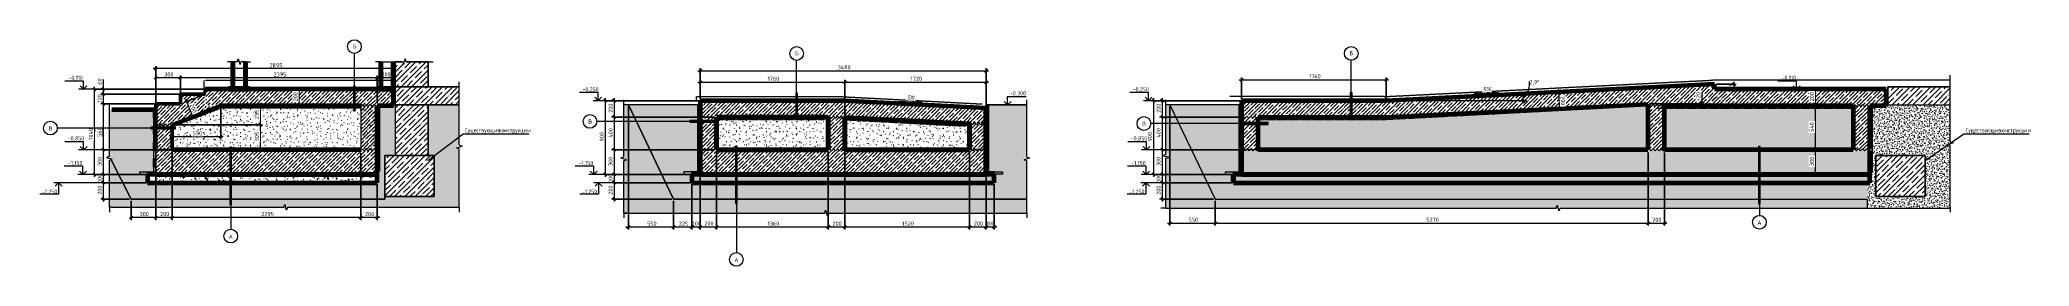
# Model space of a CAD drawing. Header units: millimetres. Extents: x 25237 to 117542, y -2270 to 13021.
# Drawn here: x 51399 to 75620, y -2270 to 494 of the extents above; entities that cross this region are included whole.
import ezdxf

# ---------------------------------------------------------------- set-up
doc = ezdxf.new("R2010")
doc.units = ezdxf.units.MM
doc.linetypes.add('01 Штриховая _2 мм_', pattern=[3, 2, -1])
doc.linetypes.add('01 Штриховая _4 мм_', pattern=[6, 3.5, -2.5])
for name, color, linetype, lineweight in [('AA_Dim', 7, 'Continuous', 9), ('AA_Dim-20', 7, 'Continuous', 9), ('AA_Linii', 7, 'Continuous', 9), ('AA_Oformlenie', 7, 'Continuous', 9), ('AA_Vinoska', 7, 'Continuous', 9), ('AA_Visotnaya otmetka', 7, 'Continuous', 9), ('AF_Balki', 7, 'Continuous', 20), ('AF_Lestnica', 7, '01 Штриховая _2 мм_', 9), ('AF_Perekritie', 7, 'Continuous', 20), ('AF_Perekritie_Опалубка', 253, 'Continuous', 20), ('AF_Stena', 7, '01 Штриховая _4 мм_', 20), ('AF_Stena_Арматура', 253, 'Continuous', 20), ('AF_Stena_Гидроизоляция', 253, 'Continuous', 20), ('AF_Stena_Опалубка', 253, 'Continuous', 20), ('Gen_Dim', 7, 'Continuous', 9), ('KR_Colonna_KG', 7, 'Continuous', 20)]:
    doc.layers.add(name, color=color, linetype=linetype, lineweight=lineweight)
doc.styles.add('GOST Common_1', font='GOST Common.ttf', dxfattribs={"width": 0.85, "height": 50})
doc.styles.add('GOST Common_2', font='GOST Common.ttf', dxfattribs={"height": 50})
doc.styles.add('ISOCPEUR_4', font='isocpeur.ttf', dxfattribs={"width": 0.9, "height": 50})
doc.styles.add('ISOCPEUR_5', font='isocpeur.ttf', dxfattribs={"width": 0.85, "height": 50})
doc.styles.add('ISOCPEUR_I_1', font='isocpeui.ttf', dxfattribs={"width": 0.85, "height": 50})
doc.dimstyles.new('00_Точн_3_знака__прозр_', dxfattribs={"dimscale": 304.8, "dimtxt": 49.799059, "dimasz": 0.111549, "dimexe": 0.098425, "dimexo": 0.065617, "dimgap": 0.006562, "dimtad": 1, "dimdec": 3, "dimrnd": 0.001, "dimdsep": 46, "dimtxsty": 'ISOCPEUR_4', "dimblk1": 'OBLIQUE', "dimblk2": 'OBLIQUE', "dimsah": 1, "dimcen": 0.09, "dimdle": 0.098425, "dimazin": 0, "dimtfac": 1, "dimtdec": 4, "dimtix": 1, "dimtmove": 0, "dimatfit": 3, "dimfxl": 1, "dimtvp": 1, "dimtolj": 1, "dimtzin": 0, "dimlwd": 18, "dimlwe": 18, "dimarcsym": 2})
doc.dimstyles.new('01_Точн_3_знака__непрозр_', dxfattribs={"dimscale": 304.8, "dimtxt": 49.799059, "dimasz": 0.111549, "dimexe": 0.098425, "dimexo": 0.065617, "dimgap": 0.016404, "dimtad": 1, "dimdec": 3, "dimrnd": 0.001, "dimdsep": 46, "dimtxsty": 'ISOCPEUR_4', "dimblk1": 'OBLIQUE', "dimblk2": 'OBLIQUE', "dimsah": 1, "dimcen": 0.09, "dimdle": 0.098425, "dimazin": 0, "dimtfac": 1, "dimtdec": 4, "dimtix": 1, "dimtmove": 0, "dimatfit": 3, "dimfxl": 1, "dimtvp": 1, "dimtfill": 1, "dimtolj": 1, "dimtzin": 0, "dimlwd": 18, "dimlwe": 18, "dimarcsym": 2})
doc.dimstyles.new('05_Округл_5мм__непрозр_', dxfattribs={"dimscale": 304.8, "dimtxt": 49.799059, "dimasz": 0.111549, "dimexe": 0.098425, "dimexo": 0.065617, "dimgap": 0.006562, "dimtad": 1, "dimdec": 0, "dimrnd": 5, "dimdsep": 46, "dimtxsty": 'ISOCPEUR_4', "dimblk1": 'OBLIQUE', "dimblk2": 'OBLIQUE', "dimsah": 1, "dimcen": 0.09, "dimdle": 0.098425, "dimazin": 0, "dimtfac": 1, "dimtdec": 4, "dimtix": 1, "dimtmove": 0, "dimatfit": 3, "dimfxl": 1, "dimtvp": 1, "dimtfill": 1, "dimtolj": 1, "dimtzin": 0, "dimlwd": 18, "dimlwe": 18, "dimarcsym": 2})
doc.dimstyles.new('05_Округл_5мм__непрозр__1', dxfattribs={"dimscale": 304.8, "dimtxt": 49.799059, "dimasz": 0.111549, "dimexe": 0.098425, "dimexo": 0.065617, "dimgap": 0.006562, "dimtad": 1, "dimdec": 0, "dimrnd": 5, "dimdsep": 46, "dimtxsty": 'ISOCPEUR_4', "dimblk1": 'OBLIQUE', "dimblk2": 'OBLIQUE', "dimsah": 1, "dimcen": 0.09, "dimdle": 0.098425, "dimazin": 0, "dimtfac": 1, "dimtdec": 4, "dimtix": 1, "dimtmove": 1, "dimatfit": 3, "dimfxl": 1, "dimtvp": 1, "dimtfill": 1, "dimtolj": 1, "dimtzin": 0, "dimlwd": 18, "dimlwe": 18, "dimarcsym": 2})
doc.dimstyles.new('05_Округл_5мм__прозр__2', dxfattribs={"dimscale": 304.8, "dimtxt": 49.799059, "dimasz": 0.111549, "dimexe": 0.098425, "dimexo": 0.065617, "dimgap": 0.006562, "dimtad": 1, "dimdec": 0, "dimrnd": 5, "dimdsep": 46, "dimtxsty": 'ISOCPEUR_4', "dimblk1": 'OBLIQUE', "dimblk2": 'OBLIQUE', "dimsah": 1, "dimcen": 0.09, "dimdle": 0.098425, "dimazin": 0, "dimtfac": 1, "dimtdec": 4, "dimtix": 1, "dimtmove": 1, "dimatfit": 3, "dimfxl": 1, "dimtvp": 1, "dimtolj": 1, "dimtzin": 0, "dimlwd": 18, "dimlwe": 18, "dimarcsym": 2})
doc.dimstyles.new('05_Округл_5мм__прозр__3', dxfattribs={"dimscale": 304.8, "dimtxt": 49.799059, "dimasz": 0.111549, "dimexe": 0.098425, "dimexo": 0.065617, "dimgap": 0.006562, "dimtad": 1, "dimdec": 0, "dimrnd": 5, "dimdsep": 46, "dimtxsty": 'ISOCPEUR_4', "dimblk1": 'OBLIQUE', "dimblk2": 'OBLIQUE', "dimsah": 1, "dimcen": 0.09, "dimdle": 0.098425, "dimazin": 0, "dimtfac": 1, "dimtdec": 4, "dimtix": 1, "dimtmove": 0, "dimatfit": 3, "dimfxl": 1, "dimtvp": 1, "dimtolj": 1, "dimtzin": 0, "dimlwd": 18, "dimlwe": 18, "dimarcsym": 2})
doc.dimstyles.new('Засечка_4', dxfattribs={"dimscale": 304.8, "dimtxt": 49.799059, "dimasz": 0.131234, "dimexe": 0.15748, "dimexo": 0.098425, "dimgap": 0.032808, "dimtad": 1, "dimdec": 0, "dimzin": 0, "dimdsep": 46, "dimtxsty": 'ISOCPEUR_5', "dimblk1": 'OBLIQUE', "dimblk2": 'OBLIQUE', "dimsah": 1, "dimcen": 0.09, "dimadec": 1, "dimazin": 2, "dimtfac": 1, "dimtdec": 4, "dimtix": 1, "dimtmove": 1, "dimatfit": 3, "dimfxl": 1, "dimtvp": 1, "dimtolj": 1, "dimtzin": 0, "dimarcsym": 2})
pattern_1 = [(45, (54193.64, -680), (-44.9013, 44.9013), []), (45, (54238.545, -680), (-44.9013, 44.9013), [79.375, -15.875, 0.6706, -15.204])]
pattern_2 = [(45, (54193.64, -680), (-62.8618, 62.8618), []), (45, (54256.505, -680), (-62.8618, 62.8618), [111.125, -22.225, 0.6706, -21.554])]
pattern_3 = [(45, (60551.03, -625), (-44.9013, 44.9013), []), (45, (60595.93, -625), (-44.9013, 44.9013), [79.375, -15.875, 0.6706, -15.204])]
pattern_4 = [(0, (30251.46, -625), (162.56, 40.64), [6.706, -115.214, 6.706, -115.214, -650.24]), (0, (30251.46, -625), (162.56, 40.64), [-243.84, 6.706, -237.134, 6.706, -115.214, -284.48]), (0, (30251.46, -625), (162.56, 40.64), [-609.6, 6.706, -74.574, 6.706, -196.494]), (120, (30312.42, -604.68), (-116.4753, 120.4611), [6.706, -115.214, 6.706, -115.214, -650.24]), (120, (30312.42, -604.68), (-116.4753, 120.4611), [-243.84, 6.706, -237.134, 6.706, -115.214, -284.48]), (120, (30312.42, -604.68), (-116.4753, 120.4611), [-609.6, 6.706, -74.574, 6.706, -196.494]), (240, (30332.74, -523.4), (-46.0847, -161.1011), [6.706, -115.214, 6.706, -115.214, -650.24]), (240, (30332.74, -523.4), (-46.0847, -161.1011), [-243.84, 6.706, -237.134, 6.706, -115.214, -284.48]), (240, (30332.74, -523.4), (-46.0847, -161.1011), [-609.6, 6.706, -74.574, 6.706, -196.494])]
pattern_5 = [(45, (69098.64, -625), (-44.9013, 44.9013), []), (45, (69143.54, -625), (-44.9013, 44.9013), [79.375, -15.875, 0.67056, -15.204])]
pattern_6 = [(45, (69098.64, -625), (-62.8618, 62.8618), []), (45, (69161.5, -625), (-62.8618, 62.8618), [111.125, -22.225, 0.6706, -21.554])]
pattern_7 = [(0, (69098.64, -625), (81.28, 20.32), [6.706, -54.254, 6.706, -54.254, -325.12]), (0, (69098.64, -625), (81.28, 20.32), [-121.92, 6.706, -115.214, 6.706, -54.254, -142.24]), (0, (69098.64, -625), (81.28, 20.32), [-304.8, 6.706, -33.934, 6.706, -94.894]), (120, (69129.12, -614.84), (-58.237636, 60.230545), [6.706, -54.254, 6.706, -54.254, -325.12]), (120, (69129.12, -614.84), (-58.237636, 60.230545), [-121.92, 6.706, -115.214, 6.706, -54.254, -142.24]), (120, (69129.12, -614.84), (-58.237636, 60.230545), [-304.8, 6.706, -33.934, 6.706, -94.894]), (240, (69139.28, -574.2), (-23.042364, -80.550545), [6.706, -54.254, 6.706, -54.254, -325.12]), (240, (69139.28, -574.2), (-23.042364, -80.550545), [-121.92, 6.706, -115.214, 6.706, -54.254, -142.24]), (240, (69139.28, -574.2), (-23.042364, -80.550545), [-304.8, 6.706, -33.934, 6.706, -94.894])]

msp = doc.modelspace()

# ---------------------------------------------------------------- texts
at = {"layer": 'AA_Vinoska', "char_height": 50, "attachment_point": 1}
for s, insert, width, style in [('\\fGOST Common|b0|i0|c204|p34|;Б', (55209.0133, 437.6028), 48.10125, 'GOST Common_2'), ('\\fGOST Common|b0|i0|c204|p34|;Б', (60593.5845, 353.1712), 48.10125, 'GOST Common_2'), ('\\fGOST Common|b0|i0|c204|p34|;Б', (67344.8442, 354.661), 48.10125, 'GOST Common_2'), ('\\fGOST Common|b0|i0|c204|p34|;В', (58075.7642, -478.5652), 49.704625, 'GOST Common_2'), ('\\fGOST Common|b0|i0|c204|p34|;В', (51506.6776, -560.8145), 49.704625, 'GOST Common_2'), ('Существующие', (56576.9365, -585.2812), 483.818406, 'GOST Common_1'), ('\\fGOST Common|b0|i0|c204|p34|;\\W.85; ', (56976.1266, -585.2812), 17.717294, 'GOST Common_1'), ('конструкции', (56990.7448, -585.2812), 412.949231, 'GOST Common_1'), ('\\fGOST Common|b0|i0|c204|p34|;В', (64818.6592, -504.3184), 49.704625, 'GOST Common_2'), ('Существующие', (74845.7818, -585.2812), 483.818406, 'GOST Common_1'), ('\\fGOST Common|b0|i0|c204|p34|;\\W.85; ', (75242.7851, -585.2812), 17.717294, 'GOST Common_1'), ('конструкции', (75257.3232, -585.2812), 412.949231, 'GOST Common_1'), ('\\fGOST Common|b0|i0|c204|p34|;А', (53699.8445, -1883.4214), 54.51475, 'GOST Common_2'), ('\\fGOST Common|b0|i0|c204|p34|;А', (72310.6385, -1715.2579), 54.51475, 'GOST Common_2'), ('\\fGOST Common|b0|i0|c204|p34|;А', (59855.2813, -2169.1899), 54.51475, 'GOST Common_2')]:
    msp.add_mtext(s, dxfattribs=dict(at, insert=insert, width=width, style=style))
at = {"layer": 'AA_Visotnaya otmetka', "char_height": 50, "attachment_point": 1, "line_spacing_factor": 1.149209, "style": 'ISOCPEUR_5'}
for s, insert, width in [('-0,110', (51748.7442, 55.3228), 173.289332), ('-0,110', (72604.9174, 54.775), 173.289332), ('-0,250', (58006.8926, -85.225), 193.606012), ('-0,300', (63211.5026, -135.225), 193.606012), ('-0,250', (64705.9497, -85.225), 193.606012), ('-0,850', (51740.8227, -684.6772), 193.606012), ('-0,850', (64682.3907, -685.225), 193.606012), ('-1,150', (51741.7839, -984.6772), 173.289332), ('-1,150', (57960.9051, -985.225), 173.289332), ('-1,150', (64686.6984, -985.225), 173.289332), ('-1,250', (51426.5626, -1334.4446), 183.447672), ('-1,250', (58000.1544, -1334.1488), 183.447672), ('-1,250', (64663.2072, -1334.1488), 183.447672)]:
    msp.add_mtext(s, dxfattribs=dict(at, insert=insert, width=width))

# ---------------------------------------------------------------- blocks, each defined once
blk = doc.blocks.new('Лестницы 1 - Лестницы 1-3688333-Сечение 3')
at = {"layer": 'AF_Lestnica', "linetype": 'Continuous'}
h = blk.add_hatch(dxfattribs=at)
h.set_pattern_fill('FP_3', color=256, style=0, pattern_type=2)
h.set_pattern_definition([(45, (5152.966, -680), (-44.9013, 44.9013), []), (45, (5197.87, -680), (-44.9013, 44.9013), [79.375, -15.875, 0.6706, -15.204])])
h.paths.add_polyline_path([(3971, -850), (3971, -850), (3971, -545), (4559, -310), (4543, -310), (4522, -318), (4363, -318), (4363, -176), (4371, -176), (4371, -170), (4071, -170), (4071, -290), (3771, -290), (3771, -537), (3971, -537), (3971, -553), (3771, -553), (3771, -842), (3971, -842)])
at = {"layer": 'AF_Lestnica', "color": 10, "linetype": 'Continuous', "lineweight": 50}
for p, q in [((4071, -170), (4071, -290)), ((4371, -170), (4071, -170)), ((4071, -170), (4071, -290)), ((4071, -170), (4071, -170)), ((3771, -290), (3771, -850)), ((4071, -290), (3771, -290)), ((3771, -290), (3771, -850)), ((3771, -290), (3771, -290)), ((3971, -850), (3971, -545))]:
    blk.add_line(p, q, dxfattribs=at)
at = {"layer": 'AF_Lestnica', "color": 10, "linetype": 'Continuous', "lineweight": 50, "flags": 128}
blk.add_lwpolyline([(3971, -545), (4036, -519), (4102, -493), (4167, -467), (4232, -441), (4298, -415), (4363, -388), (4429, -362), (4494, -336), (4559, -310)], dxfattribs=at)
blk = doc.blocks.new('Лестницы 2 - Лестницы 1-3699303-Сечение 3')
at = {"layer": 'AF_Lestnica', "linetype": 'Continuous'}
h = blk.add_hatch(dxfattribs=at)
h.set_pattern_fill('FP_5', color=256, style=0, pattern_type=2)
h.set_pattern_definition([(0, (5152.966, -680), (162.56, 40.64), [6.706, -115.214, 6.706, -115.214, -650.24]), (0, (5152.966, -680), (162.56, 40.64), [-243.84, 6.706, -237.134, 6.706, -115.214, -284.48]), (0, (5152.966, -680), (162.56, 40.64), [-609.6, 6.706, -74.574, 6.706, -196.494]), (120, (5213.926, -659.68), (-116.4753, 120.4611), [6.706, -115.214, 6.706, -115.214, -650.24]), (120, (5213.926, -659.68), (-116.4753, 120.4611), [-243.84, 6.706, -237.134, 6.706, -115.214, -284.48]), (120, (5213.926, -659.68), (-116.4753, 120.4611), [-609.6, 6.706, -74.574, 6.706, -196.494]), (240, (5234.246, -578.4), (-46.0847, -161.1011), [6.706, -115.214, 6.706, -115.214, -650.24]), (240, (5234.246, -578.4), (-46.0847, -161.1011), [-243.84, 6.706, -237.134, 6.706, -115.214, -284.48]), (240, (5234.246, -578.4), (-46.0847, -161.1011), [-609.6, 6.706, -74.574, 6.706, -196.494])])
h.paths.add_polyline_path([(6466, -850), (6466, -318), (6266, -318), (6266, -310), (4559, -310), (3971, -545), (3971, -850), (6266, -850), (6266, -842), (6466, -842), (6466, -850)])
at = {"layer": 'AF_Lestnica', "color": 10, "linetype": 'Continuous', "lineweight": 50}
for p, q in [((4559, -310), (3971, -545)), ((6266, -310), (4559, -310)), ((6466, -850), (6466, -310)), ((3971, -545), (3971, -850)), ((3971, -545), (3971, -850)), ((3971, -850), (6266, -850))]:
    blk.add_line(p, q, dxfattribs=at)
blk = doc.blocks.new('354_Прокат Лист _НесКаркас_РабПлоск_ - 354_Прокат Лист _НесКаркас_РабПлоск_-3883364-Сечение 3')
at = {"layer": 'AF_Balki'}
blk.add_hatch(color=256, dxfattribs=at).paths.add_polyline_path([(6489, -110), (6666, -110), (6666, -100), (6456, -100), (6456, -110)])
at = {"layer": 'AF_Balki', "lineweight": 60}
for p, q in [((6666, -100), (6456, -100)), ((6456, -100), (6456, -110)), ((6456, -110), (6666, -110)), ((6666, -110), (6666, -100))]:
    blk.add_line(p, q, dxfattribs=at)
blk = doc.blocks.new('354_Прокат Лист _НесКаркас_РабПлоск_ - 354_Прокат Лист _НесКаркас_РабПлоск_-3861794-Сечение 3')
at = {"layer": 'AF_Balki'}
blk.add_hatch(color=256, dxfattribs=at).paths.add_polyline_path([(4915, -110), (4915, -100), (4655, -100), (4655, -110)])
at = {"layer": 'AF_Balki', "lineweight": 60}
for p, q in [((4655, -100), (4655, -110)), ((4915, -100), (4655, -100)), ((4655, -110), (4915, -110)), ((4915, -110), (4915, -100))]:
    blk.add_line(p, q, dxfattribs=at)
blk = doc.blocks.new('Последовательность узлов - 3мм масшт20 маскировка-904226-Сечение 3')
at = {"layer": 'AA_Oformlenie'}
for p, q in [((3771, -850), (3783, -837)), ((3808, -862), (3783, -837)), ((3821, -850), (3808, -862)), ((3821, -850), (3833, -837)), ((3858, -862), (3833, -837)), ((3871, -850), (3858, -862)), ((3871, -850), (3883, -837)), ((3908, -862), (3883, -837)), ((3921, -850), (3908, -862)), ((3921, -850), (3933, -837)), ((3958, -862), (3933, -837)), ((3971, -850), (3958, -862))]:
    blk.add_line(p, q, dxfattribs=at)
blk = doc.blocks.new('011_ЛинияОбрыва _ЭлУзла_Линия_ - Тип 1-3921515-Сечение 3')
at = {"layer": 'AA_Oformlenie'}
for p, q in [((6506, 225), (6774, 225)), ((6818, 225), (7086, 225))]:
    blk.add_line(p, q, dxfattribs=at)
blk = doc.blocks.new('011_ЛинияОбрыва _ЭлУзла_Линия_ - Тип 1-3755141-Сечение 3')
at = {"layer": 'AA_Oformlenie'}
for p, q in [((3236, -1550), (5329, -1550)), ((5373, -1550), (7466, -1550))]:
    blk.add_line(p, q, dxfattribs=at)
blk = doc.blocks.new('011_ЛинияОбрыва _ЭлУзла_Линия_ - Тип 1-3725664-Сечение 3')
at = {"layer": 'AA_Oformlenie'}
for p, q in [((7466, -792), (7466, -80)), ((7466, -1550), (7466, -837))]:
    blk.add_line(p, q, dxfattribs=at)
blk = doc.blocks.new('011_ЛинияОбрыва _ЭлУзла_Линия_ - Тип 1-3725814-Сечение 3')
at = {"layer": 'AA_Oformlenie'}
for p, q in [((3206, -932), (3206, -360)), ((3206, -1550), (3206, -977))]:
    blk.add_line(p, q, dxfattribs=at)
blk = doc.blocks.new('Последовательность узлов - М20-1713677-Сечение 3')
at = {"layer": 'AA_Oformlenie'}
for points in [[(3771, -460), (3771, -360), (3741, -360), (3741, -460)], [(3771, -660), (3771, -560), (3741, -560), (3741, -660)], [(3771, -860), (3771, -760), (3741, -760), (3741, -860)], [(3771, -1060), (3771, -960), (3741, -960), (3741, -1060)]]:
    blk.add_hatch(color=256, dxfattribs=at).paths.add_polyline_path(points)
for p, q in [((3741, -460), (3741, -360)), ((3741, -360), (3771, -360)), ((3741, -360), (3741, -560)), ((3771, -360), (3741, -360)), ((3771, -460), (3741, -460)), ((3771, -360), (3771, -460)), ((3771, -560), (3771, -360)), ((3741, -560), (3771, -560)), ((3741, -660), (3741, -560)), ((3741, -560), (3771, -560)), ((3741, -560), (3741, -760)), ((3771, -560), (3741, -560)), ((3771, -660), (3741, -660)), ((3771, -560), (3771, -660)), ((3771, -760), (3771, -560)), ((3741, -760), (3771, -760)), ((3741, -860), (3741, -760)), ((3741, -760), (3771, -760)), ((3741, -760), (3741, -960)), ((3771, -760), (3741, -760)), ((3771, -860), (3741, -860)), ((3741, -960), (3771, -960)), ((3741, -1060), (3741, -960)), ((3741, -960), (3771, -960)), ((3741, -960), (3741, -1120)), ((3771, -960), (3741, -960)), ((3771, -760), (3771, -860)), ((3771, -960), (3771, -760)), ((3771, -960), (3771, -1060)), ((3771, -1160), (3771, -960)), ((3771, -1060), (3741, -1060)), ((3741, -1150), (3741, -1160)), ((3741, -1160), (3771, -1160))]:
    blk.add_line(p, q, dxfattribs=at)
blk = doc.blocks.new('Последовательность узлов - М20-V7-Сечение 3')
at = {"layer": 'AA_Oformlenie'}
blk.add_hatch(color=256, dxfattribs=at).paths.add_polyline_path([(3771, -1150), (3771, -1120), (3671, -1120), (3671, -1150), (3674, -1150)])
for p, q in [((3771, -1120), (3571, -1120)), ((3571, -1120), (3571, -1150)), ((3571, -1150), (3771, -1150)), ((3671, -1120), (3771, -1120)), ((3671, -1150), (3671, -1120)), ((3771, -1150), (3671, -1150)), ((3771, -1120), (3771, -1150)), ((3771, -1150), (3771, -1120))]:
    blk.add_line(p, q, dxfattribs=at)
blk = doc.blocks.new('011_ЛинияОбрыва _ЭлУзла_Линия_ - Тип 1-3921750-Сечение 3')
at = {"layer": 'AA_Oformlenie'}
for p, q in [((4763, 225), (4705, 225)), ((4865, 225), (4807, 225))]:
    blk.add_line(p, q, dxfattribs=at)
blk = doc.blocks.new('Последовательность узлов - М20-V8-Сечение 3')
at = {"layer": 'AA_Oformlenie'}
for points in [[(6489, -410), (6496, -410), (6496, -310), (6466, -310), (6466, -410)], [(6489, -610), (6496, -610), (6496, -510), (6466, -510), (6466, -610)], [(6489, -810), (6496, -810), (6496, -710), (6466, -710), (6466, -810)], [(6489, -1010), (6496, -1010), (6496, -910), (6466, -910), (6466, -1010)]]:
    blk.add_hatch(color=256, dxfattribs=at).paths.add_polyline_path(points)
for p, q in [((6496, -310), (6466, -310)), ((6466, -310), (6466, -410)), ((6466, -310), (6496, -310)), ((6466, -510), (6466, -310)), ((6466, -410), (6496, -410)), ((6496, -410), (6496, -310)), ((6496, -310), (6496, -510)), ((6496, -510), (6466, -510)), ((6496, -510), (6466, -510)), ((6466, -510), (6466, -610)), ((6466, -510), (6496, -510)), ((6466, -710), (6466, -510)), ((6466, -610), (6496, -610)), ((6496, -710), (6466, -710)), ((6496, -710), (6466, -710)), ((6466, -710), (6466, -810)), ((6466, -710), (6496, -710)), ((6466, -910), (6466, -710)), ((6496, -610), (6496, -510)), ((6496, -510), (6496, -710)), ((6496, -810), (6496, -710)), ((6496, -710), (6496, -910)), ((6466, -810), (6496, -810)), ((6496, -910), (6466, -910)), ((6496, -910), (6466, -910)), ((6466, -910), (6466, -1010)), ((6466, -910), (6496, -910)), ((6466, -1110), (6466, -910)), ((6496, -1010), (6496, -910)), ((6496, -910), (6496, -1110)), ((6466, -1010), (6496, -1010)), ((6496, -1110), (6466, -1110))]:
    blk.add_line(p, q, dxfattribs=at)
blk = doc.blocks.new('Засыпка - Засыпка-3699984-Сечение 4')
at = {"layer": 'AF_Perekritie', "lineweight": 9}
h = blk.add_hatch(dxfattribs=at)
h.set_pattern_fill('FP_11', color=256, style=0, pattern_type=2)
h.set_pattern_definition(pattern_4)
h.paths.add_polyline_path([(32419, -850), (32419, -535), (30899, -456), (30899, -850), (31932, -850)])
at = {"layer": 'AF_Perekritie', "lineweight": 60}
for p, q in [((30899, -456), (30899, -850)), ((32419, -535), (30899, -456)), ((32419, -850), (32419, -535)), ((30899, -850), (32419, -850))]:
    blk.add_line(p, q, dxfattribs=at)
blk = doc.blocks.new('Засыпка 2 - Засыпка 2-3700114-Сечение 4')
at = {"layer": 'AF_Perekritie', "lineweight": 9}
h = blk.add_hatch(dxfattribs=at)
h.set_pattern_fill('FP_11', color=256, style=0, pattern_type=2)
h.set_pattern_definition(pattern_4)
h.paths.add_polyline_path([(30699, -850), (30699, -450), (29339, -450), (29339, -850), (30625, -850)])
at = {"layer": 'AF_Perekritie', "lineweight": 60}
for p, q in [((30699, -450), (29339, -450)), ((29339, -450), (29339, -850)), ((30699, -850), (30699, -450)), ((29339, -850), (30699, -850))]:
    blk.add_line(p, q, dxfattribs=at)
blk = doc.blocks.new('Последовательность узлов - 3мм масшт20 маскировка-904226-Сечение 4')
at = {"layer": 'AA_Oformlenie'}
for p, q in [((29139, -850), (29152, -838)), ((29177, -863), (29152, -838)), ((29189, -850), (29177, -863)), ((29189, -850), (29202, -838)), ((29227, -863), (29202, -838)), ((29239, -850), (29227, -863)), ((29239, -850), (29252, -838)), ((29277, -863), (29252, -838)), ((29289, -850), (29277, -863))]:
    blk.add_line(p, q, dxfattribs=at)
blk = doc.blocks.new('011_ЛинияОбрыва _ЭлУзла_Линия_ - Тип 1-3757332-Сечение 4')
at = {"layer": 'AA_Oformlenie'}
for p, q in [((28238, -1620), (30656, -1620)), ((30701, -1620), (33118, -1620))]:
    blk.add_line(p, q, dxfattribs=at)
blk = doc.blocks.new('011_ЛинияОбрыва _ЭлУзла_Линия_ - Тип 1-3734415-Сечение 4')
at = {"layer": 'AA_Oformlenie'}
for p, q in [((33118, -937), (33118, -300)), ((33118, -1620), (33118, -982))]:
    blk.add_line(p, q, dxfattribs=at)
blk = doc.blocks.new('Последовательность узлов - М20-1713677-Сечение 4')
at = {"layer": 'AA_Oformlenie'}
for points in [[(29139, -400), (29139, -300), (29109, -300), (29109, -400)], [(29139, -600), (29139, -500), (29109, -500), (29109, -600)], [(29139, -800), (29139, -700), (29109, -700), (29109, -800)], [(29139, -1000), (29139, -900), (29109, -900), (29109, -1000)]]:
    blk.add_hatch(color=256, dxfattribs=at).paths.add_polyline_path(points)
for p, q in [((29109, -400), (29109, -300)), ((29109, -300), (29139, -300)), ((29109, -300), (29109, -500)), ((29139, -300), (29109, -300)), ((29139, -400), (29109, -400)), ((29139, -300), (29139, -400)), ((29139, -500), (29139, -300)), ((29109, -500), (29139, -500)), ((29109, -600), (29109, -500)), ((29109, -500), (29139, -500)), ((29109, -500), (29109, -700)), ((29139, -500), (29109, -500)), ((29139, -600), (29109, -600)), ((29109, -700), (29139, -700)), ((29109, -800), (29109, -700)), ((29109, -700), (29139, -700)), ((29109, -700), (29109, -900)), ((29139, -700), (29109, -700)), ((29139, -500), (29139, -600)), ((29139, -700), (29139, -500)), ((29139, -700), (29139, -800)), ((29139, -900), (29139, -700)), ((29139, -800), (29109, -800)), ((29109, -900), (29139, -900)), ((29109, -1000), (29109, -900)), ((29109, -900), (29139, -900)), ((29109, -900), (29109, -1100)), ((29139, -900), (29109, -900)), ((29139, -900), (29139, -1000)), ((29139, -1100), (29139, -900)), ((29139, -1000), (29109, -1000)), ((29109, -1100), (29139, -1100))]:
    blk.add_line(p, q, dxfattribs=at)
blk = doc.blocks.new('Последовательность узлов - М20-V9-Сечение 4')
at = {"layer": 'AA_Oformlenie'}
blk.add_hatch(color=256, dxfattribs=at).paths.add_polyline_path([(29139, -1148), (29139, -1118), (29039, -1118), (29039, -1148)])
for p, q in [((29139, -1118), (28939, -1118)), ((28939, -1118), (28939, -1148)), ((28939, -1148), (29139, -1148)), ((29039, -1118), (29139, -1118)), ((29039, -1148), (29039, -1118)), ((29139, -1148), (29039, -1148)), ((29139, -1118), (29139, -1148)), ((29139, -1148), (29139, -1118))]:
    blk.add_line(p, q, dxfattribs=at)
blk = doc.blocks.new('Последовательность узлов - 3мм масшт20 маскировка-V10-Сечение 4')
at = {"layer": 'AA_Oformlenie'}
for p, q in [((30699, -850), (30712, -838)), ((30737, -863), (30712, -838)), ((30749, -850), (30737, -863)), ((30749, -850), (30762, -838)), ((30787, -863), (30762, -838)), ((30799, -850), (30787, -863)), ((30799, -850), (30812, -838)), ((30837, -863), (30812, -838)), ((30849, -850), (30837, -863)), ((30849, -850), (30862, -838)), ((30887, -863), (30862, -838)), ((30899, -850), (30887, -863))]:
    blk.add_line(p, q, dxfattribs=at)
blk = doc.blocks.new('011_ЛинияОбрыва _ЭлУзла_Линия_ - Тип 1-3734377-Сечение 4')
at = {"layer": 'AA_Oformlenie'}
for p, q in [((28208, -937), (28208, -300)), ((28208, -1620), (28208, -982))]:
    blk.add_line(p, q, dxfattribs=at)
blk = doc.blocks.new('Последовательность узлов - 3мм масшт20 маскировка-904226-Сечение 5')
at = {"layer": 'AA_Oformlenie'}
for p, q in [((29139, -850), (29152, -838)), ((29177, -863), (29152, -838)), ((29189, -850), (29177, -863)), ((29189, -850), (29202, -838)), ((29227, -863), (29202, -838)), ((29239, -850), (29227, -863)), ((29239, -850), (29252, -838)), ((29277, -863), (29252, -838)), ((29289, -850), (29277, -863)), ((29289, -850), (29302, -838)), ((29327, -863), (29302, -838)), ((29339, -850), (29327, -863))]:
    blk.add_line(p, q, dxfattribs=at)
blk = doc.blocks.new('011_ЛинияОбрыва _ЭлУзла_Линия_ - Тип 1-3739414-Сечение 5')
at = {"layer": 'AA_Oformlenie'}
for p, q in [((28217, -907), (28217, -300)), ((28217, -1560), (28217, -952))]:
    blk.add_line(p, q, dxfattribs=at)
blk = doc.blocks.new('011_ЛинияОбрыва _ЭлУзла_Линия_ - Тип 1-3753346-Сечение 5')
at = {"layer": 'AA_Oformlenie'}
for p, q in [((28217, -1560), (32970, -1560)), ((33015, -1560), (37767, -1560))]:
    blk.add_line(p, q, dxfattribs=at)
blk = doc.blocks.new('Последовательность узлов - М20-1713677-Сечение 5')
at = {"layer": 'AA_Oformlenie'}
for points in [[(29139, -400), (29139, -300), (29109, -300), (29109, -400)], [(29139, -600), (29139, -500), (29109, -500), (29109, -600)], [(29139, -800), (29139, -700), (29109, -700), (29109, -800)], [(29139, -1000), (29139, -900), (29109, -900), (29109, -1000)]]:
    blk.add_hatch(color=256, dxfattribs=at).paths.add_polyline_path(points)
for p, q in [((29109, -400), (29109, -300)), ((29109, -300), (29139, -300)), ((29109, -300), (29109, -500)), ((29139, -300), (29109, -300)), ((29139, -400), (29109, -400)), ((29139, -300), (29139, -400)), ((29139, -500), (29139, -300)), ((29109, -500), (29139, -500)), ((29109, -600), (29109, -500)), ((29109, -500), (29139, -500)), ((29109, -500), (29109, -700)), ((29139, -500), (29109, -500)), ((29139, -600), (29109, -600)), ((29109, -700), (29139, -700)), ((29109, -800), (29109, -700)), ((29109, -700), (29139, -700)), ((29109, -700), (29109, -900)), ((29139, -700), (29109, -700)), ((29139, -500), (29139, -600)), ((29139, -700), (29139, -500)), ((29139, -700), (29139, -800)), ((29139, -900), (29139, -700)), ((29139, -800), (29109, -800)), ((29109, -900), (29139, -900)), ((29109, -1000), (29109, -900)), ((29109, -900), (29139, -900)), ((29109, -900), (29109, -1100)), ((29139, -900), (29109, -900)), ((29139, -900), (29139, -1000)), ((29139, -1100), (29139, -900)), ((29139, -1000), (29109, -1000)), ((29109, -1100), (29139, -1100))]:
    blk.add_line(p, q, dxfattribs=at)
blk = doc.blocks.new('Последовательность узлов - М20-V11-Сечение 5')
at = {"layer": 'AA_Oformlenie'}
blk.add_hatch(color=256, dxfattribs=at).paths.add_polyline_path([(29139, -1150), (29139, -1120), (29039, -1120), (29039, -1150)])
for p, q in [((29139, -1120), (28939, -1120)), ((28939, -1120), (28939, -1150)), ((28939, -1150), (29139, -1150)), ((29039, -1120), (29139, -1120)), ((29039, -1150), (29039, -1120)), ((29139, -1150), (29039, -1150)), ((29139, -1120), (29139, -1150)), ((29139, -1150), (29139, -1120))]:
    blk.add_line(p, q, dxfattribs=at)
blk = doc.blocks.new('011_ЛинияОбрыва _ЭлУзла_Линия_ - Тип 1-3798767-Сечение 5')
at = {"layer": 'AA_Oformlenie'}
for p, q in [((37767, -752), (37767, 0)), ((37767, -1550), (37767, -797))]:
    blk.add_line(p, q, dxfattribs=at)
blk = doc.blocks.new('DIMBLOCK39-Сечение 3')
at = {"layer": 'AA_Dim-20', "lineweight": 18}
for p, q in [((52171, 8), (52171, -75)), ((53391, -110), (52141, -110)), ((53091, -170), (52141, -170)), ((52171, -75), (52171, -140)), ((52171, -80), (52171, -170)), ((52171, -110), (53391, -110)), ((52171, -170), (53091, -170))]:
    blk.add_line(p, q, dxfattribs=at)
at = {"layer": 'AA_Dim-20', "lineweight": 30}
for p, q in [((52171, -110), (52154, -93)), ((52171, -170), (52154, -153)), ((52171, -110), (52188, -127)), ((52171, -170), (52188, -187))]:
    blk.add_line(p, q, dxfattribs=at)
at = {"layer": 'AA_Dim-20', "color": 0, "lineweight": 18, "insert": (52104, -55), "char_height": 50, "width": 75.85, "attachment_point": 1, "rotation": 90, "line_spacing_factor": 1.149209, "style": 'ISOCPEUR_4'}
blk.add_mtext('60', dxfattribs=at)
blk = doc.blocks.new('_Oblique')
at = {"color": 0, "linetype": 'ByBlock', "lineweight": -2}
blk.add_line((-0.5, -0.5), (0.5, 0.5), dxfattribs=at)
blk = doc.blocks.new('DIMBLOCK40-Сечение 3')
at = {"layer": 'AA_Dim-20', "lineweight": 18}
for p, q in [((53091, -170), (52141, -170)), ((52171, -170), (52171, -290)), ((52171, -170), (53091, -170)), ((52791, -290), (52141, -290)), ((52171, -290), (52791, -290))]:
    blk.add_line(p, q, dxfattribs=at)
at = {"layer": 'AA_Dim-20', "lineweight": 30}
for p, q in [((52171, -170), (52154, -153)), ((52171, -170), (52188, -187)), ((52171, -290), (52154, -273)), ((52171, -290), (52188, -307))]:
    blk.add_line(p, q, dxfattribs=at)
at = {"layer": 'AA_Dim-20', "color": 0, "lineweight": 18, "insert": (52104, -273), "char_height": 50, "width": 103.43, "attachment_point": 1, "rotation": 90, "line_spacing_factor": 1.149209, "style": 'ISOCPEUR_4'}
blk.add_mtext('120', dxfattribs=at)
blk = doc.blocks.new('DIMBLOCK41-Сечение 3')
at = {"layer": 'AA_Dim-20', "lineweight": 18}
for p, q in [((52791, -290), (52141, -290)), ((52171, -290), (52171, -850)), ((52171, -290), (52791, -290)), ((52171, -576), (52171, -570)), ((52171, -691), (52171, -576)), ((52991, -850), (52141, -850)), ((52171, -850), (52991, -850))]:
    blk.add_line(p, q, dxfattribs=at)
at = {"layer": 'AA_Dim-20', "lineweight": 30}
for p, q in [((52171, -290), (52154, -273)), ((52171, -290), (52188, -307)), ((52171, -850), (52154, -833)), ((52171, -850), (52188, -867))]:
    blk.add_line(p, q, dxfattribs=at)
at = {"layer": 'AA_Dim-20', "color": 0, "lineweight": 18, "insert": (52104, -691), "char_height": 50, "width": 113.77, "attachment_point": 1, "rotation": 90, "line_spacing_factor": 1.149209, "style": 'ISOCPEUR_4'}
blk.add_mtext('560', dxfattribs=at)
blk = doc.blocks.new('DIMBLOCK42-Сечение 3')
at = {"layer": 'AA_Dim-20', "lineweight": 18}
for p, q in [((52991, -850), (52141, -850)), ((52171, -850), (52171, -1150)), ((52171, -850), (52991, -850)), ((52691, -1150), (52141, -1150)), ((52171, -1150), (52691, -1150))]:
    blk.add_line(p, q, dxfattribs=at)
at = {"layer": 'AA_Dim-20', "lineweight": 30}
for p, q in [((52171, -850), (52154, -833)), ((52171, -850), (52188, -867)), ((52171, -1150), (52154, -1133)), ((52171, -1150), (52188, -1167))]:
    blk.add_line(p, q, dxfattribs=at)
at = {"layer": 'AA_Dim-20', "color": 0, "lineweight": 18, "insert": (52104, -1047), "char_height": 50, "width": 113.77, "attachment_point": 1, "rotation": 90, "line_spacing_factor": 1.149209, "style": 'ISOCPEUR_4'}
blk.add_mtext('300', dxfattribs=at)
blk = doc.blocks.new('DIMBLOCK43-Сечение 3')
at = {"layer": 'AA_Dim-20', "lineweight": 18}
for p, q in [((52691, -1150), (52141, -1150)), ((52171, -1150), (52171, -1250)), ((52171, -1150), (52691, -1150)), ((52691, -1250), (52141, -1250)), ((52171, -1250), (52691, -1250))]:
    blk.add_line(p, q, dxfattribs=at)
at = {"layer": 'AA_Dim-20', "lineweight": 30}
for p, q in [((52171, -1150), (52154, -1133)), ((52171, -1150), (52188, -1167)), ((52171, -1250), (52154, -1233)), ((52171, -1250), (52188, -1267))]:
    blk.add_line(p, q, dxfattribs=at)
at = {"layer": 'AA_Dim-20', "color": 0, "lineweight": 18, "insert": (52104, -1243), "char_height": 50, "width": 103.43, "attachment_point": 1, "rotation": 90, "line_spacing_factor": 1.149209, "style": 'ISOCPEUR_4'}
blk.add_mtext('100', dxfattribs=at)
blk = doc.blocks.new('DIMBLOCK44-Сечение 3')
at = {"layer": 'AA_Dim-20', "lineweight": 18}
for p, q in [((52691, -1250), (52141, -1250)), ((52491, -1450), (52141, -1450)), ((52171, -1250), (52171, -1480)), ((52171, -1250), (52691, -1250)), ((52171, -1450), (52491, -1450))]:
    blk.add_line(p, q, dxfattribs=at)
at = {"layer": 'AA_Dim-20', "lineweight": 30}
for p, q in [((52171, -1250), (52154, -1233)), ((52171, -1450), (52154, -1433)), ((52171, -1250), (52188, -1267)), ((52171, -1450), (52188, -1467))]:
    blk.add_line(p, q, dxfattribs=at)
at = {"layer": 'AA_Dim-20', "color": 0, "lineweight": 18, "insert": (52104, -1397), "char_height": 50, "width": 113.77, "attachment_point": 1, "rotation": 90, "line_spacing_factor": 1.149209, "style": 'ISOCPEUR_4'}
blk.add_mtext('200', dxfattribs=at)
blk = doc.blocks.new('DIMBLOCK45-Сечение 3')
at = {"layer": 'AA_Dim-20', "lineweight": 30}
for p, q in [((55506, 28), (55489, 11)), ((55506, 28), (55523, 45)), ((55707, 28), (55690, 11)), ((55707, 28), (55724, 45))]:
    blk.add_line(p, q, dxfattribs=at)
at = {"layer": 'AA_Dim-20', "lineweight": 18}
for p, q in [((55506, -278), (55506, 58)), ((55737, 28), (55506, 28)), ((55506, 28), (55506, -278)), ((55707, -90), (55707, 58)), ((55707, 28), (55707, -90))]:
    blk.add_line(p, q, dxfattribs=at)
at = {"layer": 'AA_Dim-20', "color": 0, "lineweight": 18, "insert": (55559, 95), "char_height": 50, "width": 113.77, "attachment_point": 1, "line_spacing_factor": 1.149209, "style": 'ISOCPEUR_4'}
blk.add_mtext('200', dxfattribs=at)
blk = doc.blocks.new('DIMBLOCK46-Сечение 3')
at = {"layer": 'AA_Dim-20', "lineweight": 30}
for p, q in [((53111, 28), (53094, 11)), ((53111, 28), (53128, 45)), ((55506, 28), (55489, 11)), ((55506, 28), (55523, 45))]:
    blk.add_line(p, q, dxfattribs=at)
at = {"layer": 'AA_Dim-20', "lineweight": 18}
for p, q in [((53111, -150), (53111, 58)), ((55506, 28), (53111, 28)), ((53111, 28), (53111, -150)), ((55506, -278), (55506, 58)), ((55506, 28), (55506, -278))]:
    blk.add_line(p, q, dxfattribs=at)
at = {"layer": 'AA_Dim-20', "color": 0, "lineweight": 18, "insert": (54246, 95), "char_height": 50, "width": 151.7, "attachment_point": 1, "line_spacing_factor": 1.149209, "style": 'ISOCPEUR_4'}
blk.add_mtext('2395', dxfattribs=at)
blk = doc.blocks.new('DIMBLOCK47-Сечение 3')
at = {"layer": 'AA_Dim-20', "lineweight": 30}
for p, q in [((52811, 28), (52794, 11)), ((52811, 28), (52828, 45)), ((53111, 28), (53094, 11)), ((53111, 28), (53128, 45))]:
    blk.add_line(p, q, dxfattribs=at)
at = {"layer": 'AA_Dim-20', "lineweight": 18}
for p, q in [((52811, -270), (52811, 58)), ((53111, 28), (52811, 28)), ((52811, 28), (52811, -270)), ((53111, -150), (53111, 58)), ((53111, 28), (53111, -150))]:
    blk.add_line(p, q, dxfattribs=at)
at = {"layer": 'AA_Dim-20', "color": 0, "lineweight": 18, "insert": (52914, 95), "char_height": 50, "width": 113.77, "attachment_point": 1, "line_spacing_factor": 1.149209, "style": 'ISOCPEUR_4'}
blk.add_mtext('300', dxfattribs=at)
blk = doc.blocks.new('DIMBLOCK48-Сечение 3')
at = {"layer": 'AA_Dim-20', "lineweight": 18}
for p, q in [((55306, -890), (55306, -1706)), ((55306, -1676), (55306, -890)), ((55507, -1270), (55507, -1706)), ((55507, -1676), (55507, -1270)), ((55537, -1676), (55306, -1676))]:
    blk.add_line(p, q, dxfattribs=at)
at = {"layer": 'AA_Dim-20', "lineweight": 30}
for p, q in [((55306, -1676), (55289, -1693)), ((55306, -1676), (55323, -1659)), ((55507, -1676), (55490, -1693)), ((55507, -1676), (55524, -1659))]:
    blk.add_line(p, q, dxfattribs=at)
at = {"layer": 'AA_Dim-20', "color": 0, "lineweight": 18, "insert": (55359, -1608), "char_height": 50, "width": 113.77, "attachment_point": 1, "line_spacing_factor": 1.149209, "style": 'ISOCPEUR_4'}
blk.add_mtext('200', dxfattribs=at)
blk = doc.blocks.new('DIMBLOCK49-Сечение 3')
at = {"layer": 'AA_Dim-20', "lineweight": 18}
for p, q in [((53011, -870), (53011, -1706)), ((53011, -1676), (53011, -870)), ((55306, -890), (55306, -1706)), ((55306, -1676), (55306, -890)), ((55306, -1676), (53011, -1676))]:
    blk.add_line(p, q, dxfattribs=at)
at = {"layer": 'AA_Dim-20', "lineweight": 30}
for p, q in [((53011, -1676), (52994, -1693)), ((53011, -1676), (53028, -1659)), ((55306, -1676), (55289, -1693)), ((55306, -1676), (55323, -1659))]:
    blk.add_line(p, q, dxfattribs=at)
at = {"layer": 'AA_Dim-20', "color": 0, "lineweight": 18, "insert": (54096, -1608), "char_height": 50, "width": 151.7, "attachment_point": 1, "line_spacing_factor": 1.149209, "style": 'ISOCPEUR_4'}
blk.add_mtext('2295', dxfattribs=at)
blk = doc.blocks.new('DIMBLOCK50-Сечение 3')
at = {"layer": 'AA_Dim-20', "lineweight": 18}
for p, q in [((52811, -870), (52811, -1706)), ((52811, -1676), (52811, -870)), ((53011, -870), (53011, -1706)), ((53011, -1676), (53011, -870)), ((53011, -1676), (52811, -1676))]:
    blk.add_line(p, q, dxfattribs=at)
at = {"layer": 'AA_Dim-20', "lineweight": 30}
for p, q in [((52811, -1676), (52794, -1693)), ((52811, -1676), (52828, -1659)), ((53011, -1676), (52994, -1693)), ((53011, -1676), (53028, -1659))]:
    blk.add_line(p, q, dxfattribs=at)
at = {"layer": 'AA_Dim-20', "color": 0, "lineweight": 18, "insert": (52864, -1608), "char_height": 50, "width": 113.77, "attachment_point": 1, "line_spacing_factor": 1.149209, "style": 'ISOCPEUR_4'}
blk.add_mtext('200', dxfattribs=at)
blk = doc.blocks.new('DIMBLOCK51-Сечение 3')
at = {"layer": 'AA_Dim-20', "lineweight": 18}
for p, q in [((52811, -870), (52811, -1706)), ((52811, -1676), (52811, -870)), ((52511, -1470), (52511, -1706)), ((52511, -1676), (52511, -1470)), ((52811, -1676), (52511, -1676))]:
    blk.add_line(p, q, dxfattribs=at)
at = {"layer": 'AA_Dim-20', "lineweight": 30}
for p, q in [((52511, -1676), (52494, -1693)), ((52511, -1676), (52528, -1659)), ((52811, -1676), (52794, -1693)), ((52811, -1676), (52828, -1659))]:
    blk.add_line(p, q, dxfattribs=at)
at = {"layer": 'AA_Dim-20', "color": 0, "lineweight": 18, "insert": (52614, -1608), "char_height": 50, "width": 113.77, "attachment_point": 1, "line_spacing_factor": 1.149209, "style": 'ISOCPEUR_4'}
blk.add_mtext('300', dxfattribs=at)
blk = doc.blocks.new('DIMBLOCK52-Сечение 3')
at = {"layer": 'AA_Dim-20', "lineweight": 18}
for p, q in [((53031, -545), (54115, -545)), ((54085, -545), (53031, -545)), ((54085, -880), (54085, -545)), ((54081, -850), (54115, -850)), ((54085, -850), (54081, -850))]:
    blk.add_line(p, q, dxfattribs=at)
at = {"layer": 'AA_Dim-20', "lineweight": 30}
for p, q in [((54085, -545), (54068, -528)), ((54085, -545), (54102, -562)), ((54085, -850), (54068, -833)), ((54085, -850), (54102, -867))]:
    blk.add_line(p, q, dxfattribs=at)
at = {"layer": 'AA_Dim-20', "color": 0, "lineweight": 18, "insert": (54017, -745), "char_height": 50, "width": 113.77, "attachment_point": 1, "rotation": 90, "line_spacing_factor": 1.149209, "style": 'ISOCPEUR_4', "bg_fill": 3, "box_fill_scale": 1.25, "bg_fill_color": 256, "bg_fill_true_color": 13158600, "bg_fill_transparency": 0}
blk.add_mtext('305', dxfattribs=at)
blk = doc.blocks.new('DIMBLOCK53-Сечение 3')
at = {"layer": 'AA_Dim-20', "lineweight": 30}
for p, q in [((54085, -310), (54068, -293)), ((54085, -310), (54102, -327)), ((54085, -545), (54068, -528)), ((54085, -545), (54102, -562))]:
    blk.add_line(p, q, dxfattribs=at)
at = {"layer": 'AA_Dim-20', "lineweight": 18}
for p, q in [((54081, -310), (54115, -310)), ((54085, -310), (54081, -310)), ((54085, -545), (54085, -280)), ((53031, -545), (54115, -545)), ((54085, -545), (53031, -545))]:
    blk.add_line(p, q, dxfattribs=at)
at = {"layer": 'AA_Dim-20', "color": 0, "lineweight": 18, "insert": (54017, -475), "char_height": 50, "width": 113.77, "attachment_point": 1, "rotation": 90, "line_spacing_factor": 1.149209, "style": 'ISOCPEUR_4', "bg_fill": 3, "box_fill_scale": 1.25, "bg_fill_color": 256, "bg_fill_true_color": 13158600, "bg_fill_transparency": 0}
blk.add_mtext('235', dxfattribs=at)
blk = doc.blocks.new('DIMBLOCK54-Сечение 3')
at = {"layer": 'AA_Dim-20', "lineweight": 18}
for p, q in [((53602, -323), (53602, -721)), ((53602, -691), (53602, -323)), ((53632, -691), (52981, -691)), ((53011, -695), (53011, -661)), ((53011, -691), (53011, -695))]:
    blk.add_line(p, q, dxfattribs=at)
at = {"layer": 'AA_Dim-20', "lineweight": 30}
for p, q in [((53011, -691), (52994, -708)), ((53011, -691), (53028, -674)), ((53602, -691), (53585, -708)), ((53602, -691), (53619, -674))]:
    blk.add_line(p, q, dxfattribs=at)
at = {"layer": 'AA_Dim-20', "color": 0, "lineweight": 18, "insert": (53259, -624), "char_height": 50, "width": 113.77, "attachment_point": 1, "line_spacing_factor": 1.149209, "style": 'ISOCPEUR_4', "bg_fill": 3, "box_fill_scale": 1.25, "bg_fill_color": 256, "bg_fill_true_color": 13158600, "bg_fill_transparency": 0}
blk.add_mtext('590', dxfattribs=at)
blk = doc.blocks.new('DIMBLOCK55-Сечение 3')
at = {"layer": 'AA_Dim-20', "lineweight": 30}
for p, q in [((54557, -110), (54540, -93)), ((54557, -110), (54574, -127)), ((54557, -310), (54540, -293)), ((54557, -310), (54574, -327))]:
    blk.add_line(p, q, dxfattribs=at)
at = {"layer": 'AA_Dim-20', "lineweight": 18}
for p, q in [((54553, -110), (54587, -110)), ((54557, -110), (54553, -110)), ((54557, -340), (54557, -80)), ((54553, -310), (54587, -310)), ((54557, -310), (54553, -310))]:
    blk.add_line(p, q, dxfattribs=at)
at = {"layer": 'AA_Dim-20', "color": 0, "lineweight": 18, "insert": (54487, -257), "char_height": 50, "width": 113.77, "attachment_point": 1, "rotation": 90, "line_spacing_factor": 1.149209, "style": 'ISOCPEUR_4', "bg_fill": 3, "box_fill_scale": 1.25, "bg_fill_color": 256, "bg_fill_true_color": 13158600, "bg_fill_transparency": 0}
blk.add_mtext('200', dxfattribs=at)
blk = doc.blocks.new('Высотные отметки - Стрелка вверх-400292-Сечение 3')
at = {"layer": 'AA_Vinoska'}
for p, q in [((2883, -1050), (2657, -1050)), ((2943, -1150), (2823, -1150)), ((2883, -1150), (2841, -1108)), ((2883, -1150), (2883, -1050)), ((2883, -1150), (2926, -1108))]:
    blk.add_line(p, q, dxfattribs=at)
blk = doc.blocks.new('DIMBLOCK56-Сечение 3')
at = {"layer": 'AA_Dim-20', "lineweight": 18}
for p, q in [((53391, -110), (52034, -110)), ((52064, -1180), (52064, -80)), ((52064, -110), (53391, -110)), ((52064, -585), (52064, -630)), ((52064, -727), (52064, -585)), ((52691, -1150), (52034, -1150)), ((52064, -1150), (52691, -1150))]:
    blk.add_line(p, q, dxfattribs=at)
at = {"layer": 'AA_Dim-20', "lineweight": 30}
for p, q in [((52064, -110), (52047, -93)), ((52064, -110), (52081, -127)), ((52064, -1150), (52047, -1133)), ((52064, -1150), (52081, -1167))]:
    blk.add_line(p, q, dxfattribs=at)
at = {"layer": 'AA_Dim-20', "color": 0, "lineweight": 18, "insert": (51996, -727), "char_height": 50, "width": 147.1, "attachment_point": 1, "rotation": 90, "line_spacing_factor": 1.149209, "style": 'ISOCPEUR_4', "bg_fill": 3, "box_fill_scale": 1.25, "bg_fill_color": 256, "bg_fill_true_color": 13158600, "bg_fill_transparency": 0}
blk.add_mtext('1040', dxfattribs=at)
blk = doc.blocks.new('DIMBLOCK57-Сечение 3')
at = {"layer": 'AA_Dim-20', "lineweight": 18}
for p, q in [((55737, 141), (52781, 141)), ((52811, -270), (52811, 171)), ((52811, 141), (52811, -270)), ((55707, -90), (55707, 171)), ((55707, 141), (55707, -90))]:
    blk.add_line(p, q, dxfattribs=at)
at = {"layer": 'AA_Dim-20', "lineweight": 30}
for p, q in [((52811, 141), (52794, 124)), ((52811, 141), (52828, 158)), ((55707, 141), (55690, 124)), ((55707, 141), (55724, 158))]:
    blk.add_line(p, q, dxfattribs=at)
at = {"layer": 'AA_Dim-20', "color": 0, "lineweight": 18, "insert": (54196, 208), "char_height": 50, "width": 151.7, "attachment_point": 1, "line_spacing_factor": 1.149209, "style": 'ISOCPEUR_4'}
blk.add_mtext('2895', dxfattribs=at)
blk = doc.blocks.new('010_Текст с выноской - Текст 2 строки-3712182-Сечение 3')
at = {"layer": 'AA_Vinoska'}
blk.add_line((7514, -653), (8314, -653), dxfattribs=at)
blk = doc.blocks.new('Высотные отметки - Стрелка вниз высокая-400290-Сечение 3')
at = {"layer": 'AA_Vinoska'}
for p, q in [((2588, -1390), (2358, -1390)), ((2648, -1250), (2528, -1250)), ((2588, -1250), (2546, -1292)), ((2588, -1250), (2588, -1390)), ((2588, -1250), (2631, -1292))]:
    blk.add_line(p, q, dxfattribs=at)
blk = doc.blocks.new('DIMBLOCK58-Сечение 3')
at = {"layer": 'AA_Dim-20', "lineweight": 18}
for p, q in [((53402, -174), (53162, -270)), ((53275, -472), (53179, -231)), ((53190, -259), (53402, -174)), ((53261, -446), (53292, -433)), ((53264, -444), (53261, -446))]:
    blk.add_line(p, q, dxfattribs=at)
at = {"layer": 'AA_Dim-20', "lineweight": 30}
for p, q in [((53190, -259), (53168, -249)), ((53190, -259), (53212, -268)), ((53264, -444), (53242, -435)), ((53264, -444), (53286, -454))]:
    blk.add_line(p, q, dxfattribs=at)
at = {"layer": 'AA_Dim-20', "color": 0, "lineweight": 18, "insert": (53272, -282), "char_height": 50, "width": 113.77, "attachment_point": 1, "rotation": 291.8013, "line_spacing_factor": 1.149209, "style": 'ISOCPEUR_4', "bg_fill": 3, "box_fill_scale": 1.25, "bg_fill_color": 256, "bg_fill_true_color": 13158600, "bg_fill_transparency": 0}
blk.add_mtext('200', dxfattribs=at)
blk = doc.blocks.new('010_Флажок только номер _ТиповАннот_ - Узел А-3762118-Сечение 3')
at = {"layer": 'AA_Vinoska'}
blk.add_hatch(color=256, dxfattribs=at).paths.add_polyline_path([(4672, -1517), (4672, -817), (4694, -817), (4694, -1517)])
for p, q in [((4694, -817), (4672, -817)), ((4672, -817), (4672, -1517)), ((4683, -817), (4683, -1817)), ((4694, -1517), (4694, -817)), ((4672, -1517), (4694, -1517))]:
    blk.add_line(p, q, dxfattribs=at)
blk.add_circle((4683, -1901), 83.6, dxfattribs=at)
blk = doc.blocks.new('010_Флажок только номер _ТиповАннот_ - Узел В-3762257-Сечение 3')
at = {"layer": 'AA_Vinoska'}
blk.add_hatch(color=256, dxfattribs=at).paths.add_polyline_path([(3712, -573), (4012, -573), (4012, -595), (3712, -595)])
for p, q in [((4012, -584), (2572, -584)), ((3712, -573), (3712, -595)), ((4012, -573), (3712, -573)), ((3712, -595), (4012, -595)), ((4012, -595), (4012, -573))]:
    blk.add_line(p, q, dxfattribs=at)
blk.add_circle((2488, -584), 83.6, dxfattribs=at)
blk = doc.blocks.new('010_Флажок только номер _ТиповАннот_ - Узел Б-3762366-Сечение 3')
at = {"layer": 'AA_Vinoska'}
blk.add_hatch(color=256, dxfattribs=at).paths.add_polyline_path([(6199, -73), (6199, -373), (6177, -373), (6177, -73)])
for p, q in [((6188, -373), (6188, 327)), ((6199, -73), (6177, -73)), ((6177, -73), (6177, -373)), ((6199, -373), (6199, -73)), ((6177, -373), (6199, -373))]:
    blk.add_line(p, q, dxfattribs=at)
blk.add_circle((6188, 410), 83.6, dxfattribs=at)
blk = doc.blocks.new('Высотные отметки - Стрелка вверх-400292-Сечение 4')
at = {"layer": 'AA_Vinoska'}
for p, q in [((27898, -150), (27672, -150)), ((27898, -250), (27856, -208)), ((27898, -250), (27898, -150)), ((27898, -250), (27940, -208)), ((27958, -250), (27838, -250))]:
    blk.add_line(p, q, dxfattribs=at)
blk = doc.blocks.new('DIMBLOCK59-Сечение 4')
at = {"layer": 'AA_Dim-20', "lineweight": 30}
for p, q in [((58390, -250), (58373, -233)), ((58390, -450), (58373, -433)), ((58390, -250), (58407, -267)), ((58390, -450), (58407, -467))]:
    blk.add_line(p, q, dxfattribs=at)
at = {"layer": 'AA_Dim-20', "lineweight": 18}
for p, q in [((58390, -220), (58390, -450)), ((59419, -250), (58360, -250)), ((59619, -450), (58360, -450)), ((58390, -250), (59419, -250)), ((58390, -450), (59619, -450))]:
    blk.add_line(p, q, dxfattribs=at)
at = {"layer": 'AA_Dim-20', "color": 0, "lineweight": 18, "insert": (58323, -397), "char_height": 50, "width": 113.77, "attachment_point": 1, "rotation": 90, "line_spacing_factor": 1.149209, "style": 'ISOCPEUR_4'}
blk.add_mtext('200', dxfattribs=at)
blk = doc.blocks.new('DIMBLOCK60-Сечение 4')
at = {"layer": 'AA_Dim-20', "lineweight": 18}
for p, q in [((59619, -450), (58360, -450)), ((58390, -450), (58390, -850)), ((58390, -450), (59619, -450)), ((59619, -850), (58360, -850)), ((58390, -850), (59619, -850))]:
    blk.add_line(p, q, dxfattribs=at)
at = {"layer": 'AA_Dim-20', "lineweight": 30}
for p, q in [((58390, -450), (58373, -433)), ((58390, -450), (58407, -467)), ((58390, -850), (58373, -833)), ((58390, -850), (58407, -867))]:
    blk.add_line(p, q, dxfattribs=at)
at = {"layer": 'AA_Dim-20', "color": 0, "lineweight": 18, "insert": (58323, -700), "char_height": 50, "width": 119.52, "attachment_point": 1, "rotation": 90, "line_spacing_factor": 1.149209, "style": 'ISOCPEUR_4'}
blk.add_mtext('400', dxfattribs=at)
blk = doc.blocks.new('DIMBLOCK61-Сечение 4')
at = {"layer": 'AA_Dim-20', "lineweight": 18}
for p, q in [((59619, -850), (58360, -850)), ((58390, -850), (58390, -1150)), ((58390, -850), (59619, -850)), ((59319, -1150), (58360, -1150)), ((58390, -1150), (59319, -1150))]:
    blk.add_line(p, q, dxfattribs=at)
at = {"layer": 'AA_Dim-20', "lineweight": 30}
for p, q in [((58390, -850), (58373, -833)), ((58390, -850), (58407, -867)), ((58390, -1150), (58373, -1133)), ((58390, -1150), (58407, -1167))]:
    blk.add_line(p, q, dxfattribs=at)
at = {"layer": 'AA_Dim-20', "color": 0, "lineweight": 18, "insert": (58323, -1047), "char_height": 50, "width": 113.77, "attachment_point": 1, "rotation": 90, "line_spacing_factor": 1.149209, "style": 'ISOCPEUR_4'}
blk.add_mtext('300', dxfattribs=at)
blk = doc.blocks.new('DIMBLOCK62-Сечение 4')
at = {"layer": 'AA_Dim-20', "lineweight": 18}
for p, q in [((59319, -1150), (58360, -1150)), ((58390, -1150), (58390, -1250)), ((58390, -1150), (59319, -1150)), ((59319, -1250), (58360, -1250)), ((58390, -1250), (59319, -1250))]:
    blk.add_line(p, q, dxfattribs=at)
at = {"layer": 'AA_Dim-20', "lineweight": 30}
for p, q in [((58390, -1150), (58373, -1133)), ((58390, -1150), (58407, -1167)), ((58390, -1250), (58373, -1233)), ((58390, -1250), (58407, -1267))]:
    blk.add_line(p, q, dxfattribs=at)
at = {"layer": 'AA_Dim-20', "color": 0, "lineweight": 18, "insert": (58323, -1243), "char_height": 50, "width": 103.43, "attachment_point": 1, "rotation": 90, "line_spacing_factor": 1.149209, "style": 'ISOCPEUR_4'}
blk.add_mtext('100', dxfattribs=at)
blk = doc.blocks.new('DIMBLOCK63-Сечение 4')
at = {"layer": 'AA_Dim-20', "lineweight": 18}
for p, q in [((59319, -1250), (58360, -1250)), ((59095, -1450), (58360, -1450)), ((58390, -1250), (58390, -1480)), ((58390, -1250), (59319, -1250)), ((58390, -1450), (59095, -1450))]:
    blk.add_line(p, q, dxfattribs=at)
at = {"layer": 'AA_Dim-20', "lineweight": 30}
for p, q in [((58390, -1250), (58373, -1233)), ((58390, -1450), (58373, -1433)), ((58390, -1250), (58407, -1267)), ((58390, -1450), (58407, -1467))]:
    blk.add_line(p, q, dxfattribs=at)
at = {"layer": 'AA_Dim-20', "color": 0, "lineweight": 18, "insert": (58323, -1397), "char_height": 50, "width": 113.77, "attachment_point": 1, "rotation": 90, "line_spacing_factor": 1.149209, "style": 'ISOCPEUR_4'}
blk.add_mtext('200', dxfattribs=at)
blk = doc.blocks.new('DIMBLOCK64-Сечение 4')
at = {"layer": 'AA_Dim-20', "lineweight": 30}
for p, q in [((58283, -250), (58266, -233)), ((58283, -250), (58300, -267)), ((58283, -1150), (58266, -1133)), ((58283, -1150), (58300, -1167))]:
    blk.add_line(p, q, dxfattribs=at)
at = {"layer": 'AA_Dim-20', "lineweight": 18}
for p, q in [((58283, -220), (58283, -1180)), ((59419, -250), (58253, -250)), ((58283, -250), (59419, -250)), ((59319, -1150), (58253, -1150)), ((58283, -1150), (59319, -1150))]:
    blk.add_line(p, q, dxfattribs=at)
at = {"layer": 'AA_Dim-20', "color": 0, "lineweight": 18, "insert": (58216, -747), "char_height": 50, "width": 113.77, "attachment_point": 1, "rotation": 90, "line_spacing_factor": 1.149209, "style": 'ISOCPEUR_4'}
blk.add_mtext('900', dxfattribs=at)
blk = doc.blocks.new('DIMBLOCK65-Сечение 4')
at = {"layer": 'AA_Dim-20', "lineweight": 18}
for p, q in [((62919, -1120), (62919, -1821)), ((62919, -1791), (62919, -1120)), ((63019, -1270), (63019, -1821)), ((63019, -1791), (63019, -1270)), ((63049, -1791), (62919, -1791))]:
    blk.add_line(p, q, dxfattribs=at)
at = {"layer": 'AA_Dim-20', "lineweight": 30}
for p, q in [((62919, -1791), (62902, -1808)), ((62919, -1791), (62936, -1774)), ((63019, -1791), (63002, -1808)), ((63019, -1791), (63036, -1774))]:
    blk.add_line(p, q, dxfattribs=at)
at = {"layer": 'AA_Dim-20', "color": 0, "lineweight": 18, "insert": (62926, -1724), "char_height": 50, "width": 103.43, "attachment_point": 1, "line_spacing_factor": 1.149209, "style": 'ISOCPEUR_4'}
blk.add_mtext('100', dxfattribs=at)
blk = doc.blocks.new('DIMBLOCK66-Сечение 4')
at = {"layer": 'AA_Dim-20', "lineweight": 18}
for p, q in [((62719, -870), (62719, -1821)), ((62719, -1791), (62719, -870)), ((62919, -1120), (62919, -1821)), ((62919, -1791), (62919, -1120)), ((62919, -1791), (62719, -1791))]:
    blk.add_line(p, q, dxfattribs=at)
at = {"layer": 'AA_Dim-20', "lineweight": 30}
for p, q in [((62719, -1791), (62702, -1808)), ((62719, -1791), (62736, -1774)), ((62919, -1791), (62902, -1808)), ((62919, -1791), (62936, -1774))]:
    blk.add_line(p, q, dxfattribs=at)
at = {"layer": 'AA_Dim-20', "color": 0, "lineweight": 18, "insert": (62771, -1724), "char_height": 50, "width": 113.77, "attachment_point": 1, "line_spacing_factor": 1.149209, "style": 'ISOCPEUR_4'}
blk.add_mtext('200', dxfattribs=at)
blk = doc.blocks.new('DIMBLOCK67-Сечение 4')
at = {"layer": 'AA_Dim-20', "lineweight": 18}
for p, q in [((61199, -870), (61199, -1821)), ((61199, -1791), (61199, -870)), ((62719, -870), (62719, -1821)), ((62719, -1791), (62719, -870)), ((62719, -1791), (61199, -1791))]:
    blk.add_line(p, q, dxfattribs=at)
at = {"layer": 'AA_Dim-20', "lineweight": 30}
for p, q in [((61199, -1791), (61182, -1808)), ((61199, -1791), (61216, -1774)), ((62719, -1791), (62702, -1808)), ((62719, -1791), (62736, -1774))]:
    blk.add_line(p, q, dxfattribs=at)
at = {"layer": 'AA_Dim-20', "color": 0, "lineweight": 18, "insert": (61900, -1724), "char_height": 50, "width": 141.35, "attachment_point": 1, "line_spacing_factor": 1.149209, "style": 'ISOCPEUR_4'}
blk.add_mtext('1520', dxfattribs=at)
blk = doc.blocks.new('DIMBLOCK68-Сечение 4')
at = {"layer": 'AA_Dim-20', "lineweight": 18}
for p, q in [((60999, -870), (60999, -1821)), ((60999, -1791), (60999, -870)), ((61199, -870), (61199, -1821)), ((61199, -1791), (61199, -870)), ((61199, -1791), (60999, -1791))]:
    blk.add_line(p, q, dxfattribs=at)
at = {"layer": 'AA_Dim-20', "lineweight": 30}
for p, q in [((60999, -1791), (60982, -1808)), ((60999, -1791), (61016, -1774)), ((61199, -1791), (61182, -1808)), ((61199, -1791), (61216, -1774))]:
    blk.add_line(p, q, dxfattribs=at)
at = {"layer": 'AA_Dim-20', "color": 0, "lineweight": 18, "insert": (61051, -1724), "char_height": 50, "width": 113.77, "attachment_point": 1, "line_spacing_factor": 1.149209, "style": 'ISOCPEUR_4'}
blk.add_mtext('200', dxfattribs=at)
blk = doc.blocks.new('DIMBLOCK69-Сечение 4')
at = {"layer": 'AA_Dim-20', "lineweight": 18}
for p, q in [((59639, -870), (59639, -1821)), ((59639, -1791), (59639, -870)), ((60999, -870), (60999, -1821)), ((60999, -1791), (60999, -870)), ((60999, -1791), (59639, -1791))]:
    blk.add_line(p, q, dxfattribs=at)
at = {"layer": 'AA_Dim-20', "lineweight": 30}
for p, q in [((59639, -1791), (59622, -1808)), ((59639, -1791), (59656, -1774)), ((60999, -1791), (60982, -1808)), ((60999, -1791), (61016, -1774))]:
    blk.add_line(p, q, dxfattribs=at)
at = {"layer": 'AA_Dim-20', "color": 0, "lineweight": 18, "insert": (60260, -1724), "char_height": 50, "width": 141.35, "attachment_point": 1, "line_spacing_factor": 1.149209, "style": 'ISOCPEUR_4'}
blk.add_mtext('1360', dxfattribs=at)
blk = doc.blocks.new('DIMBLOCK70-Сечение 4')
at = {"layer": 'AA_Dim-20', "lineweight": 18}
for p, q in [((59639, -870), (59639, -1821)), ((59639, -1791), (59639, -870)), ((59439, -1120), (59439, -1821)), ((59439, -1791), (59439, -1120)), ((59639, -1791), (59439, -1791))]:
    blk.add_line(p, q, dxfattribs=at)
at = {"layer": 'AA_Dim-20', "lineweight": 30}
for p, q in [((59439, -1791), (59422, -1808)), ((59439, -1791), (59456, -1774)), ((59639, -1791), (59622, -1808)), ((59639, -1791), (59656, -1774))]:
    blk.add_line(p, q, dxfattribs=at)
at = {"layer": 'AA_Dim-20', "color": 0, "lineweight": 18, "insert": (59491, -1724), "char_height": 50, "width": 113.77, "attachment_point": 1, "line_spacing_factor": 1.149209, "style": 'ISOCPEUR_4'}
blk.add_mtext('200', dxfattribs=at)
blk = doc.blocks.new('DIMBLOCK71-Сечение 4')
at = {"layer": 'AA_Dim-20', "lineweight": 18}
for p, q in [((59439, -1120), (59439, -1821)), ((59439, -1791), (59439, -1120)), ((59339, -1270), (59339, -1821)), ((59339, -1791), (59339, -1270)), ((59439, -1791), (59339, -1791))]:
    blk.add_line(p, q, dxfattribs=at)
at = {"layer": 'AA_Dim-20', "lineweight": 30}
for p, q in [((59339, -1791), (59322, -1808)), ((59339, -1791), (59356, -1774)), ((59439, -1791), (59422, -1808)), ((59439, -1791), (59456, -1774))]:
    blk.add_line(p, q, dxfattribs=at)
at = {"layer": 'AA_Dim-20', "color": 0, "lineweight": 18, "insert": (59346, -1724), "char_height": 50, "width": 103.43, "attachment_point": 1, "line_spacing_factor": 1.149209, "style": 'ISOCPEUR_4'}
blk.add_mtext('100', dxfattribs=at)
blk = doc.blocks.new('DIMBLOCK72-Сечение 4')
at = {"layer": 'AA_Dim-20', "lineweight": 18}
for p, q in [((59339, -1270), (59339, -1821)), ((59339, -1791), (59339, -1270)), ((59115, -1470), (59115, -1821)), ((59115, -1791), (59115, -1470)), ((59339, -1791), (59115, -1791))]:
    blk.add_line(p, q, dxfattribs=at)
at = {"layer": 'AA_Dim-20', "lineweight": 30}
for p, q in [((59115, -1791), (59098, -1808)), ((59115, -1791), (59132, -1774)), ((59339, -1791), (59322, -1808)), ((59339, -1791), (59356, -1774))]:
    blk.add_line(p, q, dxfattribs=at)
at = {"layer": 'AA_Dim-20', "color": 0, "lineweight": 18, "insert": (59180, -1724), "char_height": 50, "width": 113.77, "attachment_point": 1, "line_spacing_factor": 1.149209, "style": 'ISOCPEUR_4'}
blk.add_mtext('225', dxfattribs=at)
blk = doc.blocks.new('DIMBLOCK73-Сечение 4')
at = {"layer": 'AA_Dim-20', "lineweight": 18}
for p, q in [((58565, -320), (58565, -1821)), ((58565, -1791), (58565, -320)), ((59115, -1470), (59115, -1821)), ((59115, -1791), (59115, -1470)), ((59115, -1791), (58535, -1791))]:
    blk.add_line(p, q, dxfattribs=at)
at = {"layer": 'AA_Dim-20', "lineweight": 30}
for p, q in [((58565, -1791), (58548, -1808)), ((58565, -1791), (58582, -1774)), ((59115, -1791), (59098, -1808)), ((59115, -1791), (59132, -1774))]:
    blk.add_line(p, q, dxfattribs=at)
at = {"layer": 'AA_Dim-20', "color": 0, "lineweight": 18, "insert": (58793, -1724), "char_height": 50, "width": 113.77, "attachment_point": 1, "line_spacing_factor": 1.149209, "style": 'ISOCPEUR_4'}
blk.add_mtext('550', dxfattribs=at)
blk = doc.blocks.new('Высотные отметки - Стрелка вниз высокая-400290-Сечение 4')
at = {"layer": 'AA_Vinoska'}
for p, q in [((27903, -1390), (27673, -1390)), ((27963, -1250), (27843, -1250)), ((27903, -1250), (27861, -1292)), ((27903, -1250), (27903, -1390)), ((27903, -1250), (27945, -1292))]:
    blk.add_line(p, q, dxfattribs=at)
blk = doc.blocks.new('010_Флажок только номер _ТиповАннот_ - Узел А-3762059-Сечение 4')
at = {"layer": 'AA_Vinoska'}
blk.add_hatch(color=256, dxfattribs=at).paths.add_polyline_path([(29569, -1503), (29569, -803), (29590, -803), (29590, -1503)])
for p, q in [((29590, -803), (29569, -803)), ((29569, -803), (29569, -1503)), ((29580, -803), (29580, -2103)), ((29590, -1503), (29590, -803)), ((29569, -1503), (29590, -1503))]:
    blk.add_line(p, q, dxfattribs=at)
blk.add_ellipse((29580, -2186), major_axis=(0, 83.6), ratio=0.994522, dxfattribs=at)
blk = doc.blocks.new('010_Флажок только номер _ТиповАннот_ - Узел В-3762257-Сечение 4')
at = {"layer": 'AA_Vinoska'}
blk.add_hatch(color=256, dxfattribs=at).paths.add_polyline_path([(29015, -491), (29313, -491), (29313, -513), (29015, -513)])
for p, q in [((29313, -502), (27881, -502)), ((29015, -491), (29015, -513)), ((29313, -491), (29015, -491)), ((29015, -513), (29313, -513)), ((29313, -513), (29313, -491))]:
    blk.add_line(p, q, dxfattribs=at)
blk.add_ellipse((27798, -502), major_axis=(0, 83.6), ratio=0.994522, dxfattribs=at)
blk = doc.blocks.new('010_Флажок только номер _ТиповАннот_ - Узел Б-3762366-Сечение 4')
at = {"layer": 'AA_Vinoska'}
blk.add_hatch(color=256, dxfattribs=at).paths.add_polyline_path([(30325, -158), (30325, -458), (30303, -458), (30303, -158)])
for p, q in [((30314, -458), (30314, 242)), ((30325, -158), (30303, -158)), ((30303, -158), (30303, -458)), ((30325, -458), (30325, -158)), ((30303, -458), (30325, -458))]:
    blk.add_line(p, q, dxfattribs=at)
blk.add_ellipse((30314, 326), major_axis=(0, 83.6), ratio=0.994522, dxfattribs=at)
blk = doc.blocks.new('DIMBLOCK74-Сечение 4')
at = {"layer": 'AA_Dim-20', "lineweight": 18}
for p, q in [((59439, -230), (59439, 6)), ((61199, -436), (61199, 6)), ((59409, -24), (61199, -24)), ((59439, -24), (59439, -230)), ((61199, -24), (61199, -436))]:
    blk.add_line(p, q, dxfattribs=at)
at = {"layer": 'AA_Dim-20', "lineweight": 30}
for p, q in [((59439, -24), (59422, -41)), ((59439, -24), (59456, -7)), ((61199, -24), (61182, -41)), ((61199, -24), (61216, -7))]:
    blk.add_line(p, q, dxfattribs=at)
at = {"layer": 'AA_Dim-20', "color": 0, "lineweight": 18, "insert": (60260, 43), "char_height": 50, "width": 141.35, "attachment_point": 1, "line_spacing_factor": 1.149209, "style": 'ISOCPEUR_4'}
blk.add_mtext('1760', dxfattribs=at)
blk = doc.blocks.new('DIMBLOCK75-Сечение 4')
at = {"layer": 'AA_Dim-20', "lineweight": 18}
for p, q in [((61199, -436), (61199, 6)), ((62919, -320), (62919, 6)), ((61199, -24), (62949, -24)), ((61199, -24), (61199, -436)), ((62919, -24), (62919, -320))]:
    blk.add_line(p, q, dxfattribs=at)
at = {"layer": 'AA_Dim-20', "lineweight": 30}
for p, q in [((61199, -24), (61182, -41)), ((61199, -24), (61216, -7)), ((62919, -24), (62902, -41)), ((62919, -24), (62936, -7))]:
    blk.add_line(p, q, dxfattribs=at)
at = {"layer": 'AA_Dim-20', "color": 0, "lineweight": 18, "insert": (62000, 43), "char_height": 50, "width": 141.35, "attachment_point": 1, "line_spacing_factor": 1.149209, "style": 'ISOCPEUR_4'}
blk.add_mtext('1720', dxfattribs=at)
blk = doc.blocks.new('DIMBLOCK76-Сечение 4')
at = {"layer": 'AA_Dim-20', "lineweight": 18}
for p, q in [((59409, 116), (62949, 116)), ((59439, -230), (59439, 146)), ((59439, 116), (59439, -230)), ((62919, -320), (62919, 146)), ((62919, 116), (62919, -320))]:
    blk.add_line(p, q, dxfattribs=at)
at = {"layer": 'AA_Dim-20', "lineweight": 30}
for p, q in [((59439, 116), (59422, 99)), ((59439, 116), (59456, 133)), ((62919, 116), (62902, 99)), ((62919, 116), (62936, 133))]:
    blk.add_line(p, q, dxfattribs=at)
at = {"layer": 'AA_Dim-20', "color": 0, "lineweight": 18, "insert": (61113, 183), "char_height": 50, "width": 157.44, "attachment_point": 1, "line_spacing_factor": 1.149209, "style": 'ISOCPEUR_4'}
blk.add_mtext('3480', dxfattribs=at)
blk = doc.blocks.new('DIMBLOCK77-Сечение 5')
at = {"layer": 'AA_Dim-20', "lineweight": 18}
for p, q in [((71810, -50), (72053, -50)), ((72023, -50), (71810, -50)), ((72027, -110), (71993, -110)), ((72023, -20), (72023, -140)), ((72023, -110), (72027, -110))]:
    blk.add_line(p, q, dxfattribs=at)
at = {"layer": 'AA_Dim-20', "lineweight": 30}
for p, q in [((72023, -50), (72006, -33)), ((72023, -110), (72006, -93)), ((72023, -50), (72040, -67)), ((72023, -110), (72040, -127))]:
    blk.add_line(p, q, dxfattribs=at)
at = {"layer": 'AA_Dim-20', "color": 0, "lineweight": 18, "insert": (71956, -112), "char_height": 50, "width": 75.85, "attachment_point": 1, "rotation": 90, "line_spacing_factor": 1.149209, "style": 'ISOCPEUR_4'}
blk.add_mtext('60', dxfattribs=at)
blk = doc.blocks.new('DIMBLOCK78-Сечение 5')
at = {"layer": 'AA_Dim-20', "lineweight": 18}
for p, q in [((65158, -320), (65158, -1774)), ((65158, -1744), (65158, -320)), ((65708, -1470), (65708, -1774)), ((65708, -1744), (65708, -1470)), ((65128, -1744), (65708, -1744))]:
    blk.add_line(p, q, dxfattribs=at)
at = {"layer": 'AA_Dim-20', "lineweight": 30}
for p, q in [((65158, -1744), (65141, -1761)), ((65158, -1744), (65175, -1727)), ((65708, -1744), (65691, -1761)), ((65708, -1744), (65725, -1727))]:
    blk.add_line(p, q, dxfattribs=at)
at = {"layer": 'AA_Dim-20', "color": 0, "lineweight": 18, "insert": (65385, -1677), "char_height": 50, "width": 113.77, "attachment_point": 1, "line_spacing_factor": 1.149209, "style": 'ISOCPEUR_4'}
blk.add_mtext('550', dxfattribs=at)
blk = doc.blocks.new('DIMBLOCK79-Сечение 5')
at = {"layer": 'AA_Dim-20', "lineweight": 18}
for p, q in [((70979, -883), (70979, -1774)), ((70979, -1744), (70979, -883)), ((65708, -1470), (65708, -1774)), ((65708, -1744), (65708, -1470)), ((65708, -1744), (70979, -1744))]:
    blk.add_line(p, q, dxfattribs=at)
at = {"layer": 'AA_Dim-20', "lineweight": 30}
for p, q in [((65708, -1744), (65691, -1761)), ((65708, -1744), (65725, -1727)), ((70979, -1744), (70962, -1761)), ((70979, -1744), (70996, -1727))]:
    blk.add_line(p, q, dxfattribs=at)
at = {"layer": 'AA_Dim-20', "color": 0, "lineweight": 18, "insert": (68280, -1677), "char_height": 50, "width": 151.7, "attachment_point": 1, "line_spacing_factor": 1.149209, "style": 'ISOCPEUR_4'}
blk.add_mtext('5270', dxfattribs=at)
blk = doc.blocks.new('DIMBLOCK80-Сечение 5')
at = {"layer": 'AA_Dim-20', "lineweight": 18}
for p, q in [((70979, -883), (70979, -1774)), ((70979, -1744), (70979, -883)), ((71179, -883), (71179, -1774)), ((71179, -1744), (71179, -883)), ((70979, -1744), (71209, -1744))]:
    blk.add_line(p, q, dxfattribs=at)
at = {"layer": 'AA_Dim-20', "lineweight": 30}
for p, q in [((70979, -1744), (70962, -1761)), ((70979, -1744), (70996, -1727)), ((71179, -1744), (71162, -1761)), ((71179, -1744), (71196, -1727))]:
    blk.add_line(p, q, dxfattribs=at)
at = {"layer": 'AA_Dim-20', "color": 0, "lineweight": 18, "insert": (71031, -1677), "char_height": 50, "width": 113.77, "attachment_point": 1, "line_spacing_factor": 1.149209, "style": 'ISOCPEUR_4'}
blk.add_mtext('200', dxfattribs=at)
blk = doc.blocks.new('010_Текст с выноской - Текст 2 строки-3712182-Сечение 5')
at = {"layer": 'AA_Vinoska'}
blk.add_line((37932, -653), (38728, -653), dxfattribs=at)
blk = doc.blocks.new('DIMBLOCK81-Сечение 5')
at = {"layer": 'AA_Dim-20', "lineweight": 30}
for p, q in [((65063, -250), (65046, -233)), ((65063, -450), (65046, -433)), ((65063, -250), (65080, -267)), ((65063, -450), (65080, -467))]:
    blk.add_line(p, q, dxfattribs=at)
at = {"layer": 'AA_Dim-20', "lineweight": 18}
for p, q in [((65063, -220), (65063, -450)), ((66011, -250), (65033, -250)), ((66011, -450), (65033, -450)), ((65063, -250), (66011, -250)), ((65063, -450), (66011, -450))]:
    blk.add_line(p, q, dxfattribs=at)
at = {"layer": 'AA_Dim-20', "color": 0, "lineweight": 18, "insert": (64995, -397), "char_height": 50, "width": 113.77, "attachment_point": 1, "rotation": 90, "line_spacing_factor": 1.149209, "style": 'ISOCPEUR_4'}
blk.add_mtext('200', dxfattribs=at)
blk = doc.blocks.new('DIMBLOCK82-Сечение 5')
at = {"layer": 'AA_Dim-20', "lineweight": 18}
for p, q in [((66011, -450), (65033, -450)), ((65063, -450), (65063, -850)), ((65063, -450), (66011, -450)), ((66011, -850), (65033, -850)), ((65063, -850), (66011, -850))]:
    blk.add_line(p, q, dxfattribs=at)
at = {"layer": 'AA_Dim-20', "lineweight": 30}
for p, q in [((65063, -450), (65046, -433)), ((65063, -450), (65080, -467)), ((65063, -850), (65046, -833)), ((65063, -850), (65080, -867))]:
    blk.add_line(p, q, dxfattribs=at)
at = {"layer": 'AA_Dim-20', "color": 0, "lineweight": 18, "insert": (64995, -700), "char_height": 50, "width": 119.52, "attachment_point": 1, "rotation": 90, "line_spacing_factor": 1.149209, "style": 'ISOCPEUR_4'}
blk.add_mtext('400', dxfattribs=at)
blk = doc.blocks.new('DIMBLOCK83-Сечение 5')
at = {"layer": 'AA_Dim-20', "lineweight": 18}
for p, q in [((66011, -850), (65033, -850)), ((65063, -850), (65063, -1150)), ((65063, -850), (66011, -850)), ((65911, -1150), (65033, -1150)), ((65063, -1150), (65911, -1150))]:
    blk.add_line(p, q, dxfattribs=at)
at = {"layer": 'AA_Dim-20', "lineweight": 30}
for p, q in [((65063, -850), (65046, -833)), ((65063, -850), (65080, -867)), ((65063, -1150), (65046, -1133)), ((65063, -1150), (65080, -1167))]:
    blk.add_line(p, q, dxfattribs=at)
at = {"layer": 'AA_Dim-20', "color": 0, "lineweight": 18, "insert": (64995, -1047), "char_height": 50, "width": 113.77, "attachment_point": 1, "rotation": 90, "line_spacing_factor": 1.149209, "style": 'ISOCPEUR_4'}
blk.add_mtext('300', dxfattribs=at)
blk = doc.blocks.new('DIMBLOCK84-Сечение 5')
at = {"layer": 'AA_Dim-20', "lineweight": 18}
for p, q in [((65911, -1150), (65033, -1150)), ((65063, -1150), (65063, -1250)), ((65063, -1150), (65911, -1150)), ((65911, -1250), (65033, -1250)), ((65063, -1250), (65911, -1250))]:
    blk.add_line(p, q, dxfattribs=at)
at = {"layer": 'AA_Dim-20', "lineweight": 30}
for p, q in [((65063, -1150), (65046, -1133)), ((65063, -1150), (65080, -1167)), ((65063, -1250), (65046, -1233)), ((65063, -1250), (65080, -1267))]:
    blk.add_line(p, q, dxfattribs=at)
at = {"layer": 'AA_Dim-20', "color": 0, "lineweight": 18, "insert": (64995, -1243), "char_height": 50, "width": 103.43, "attachment_point": 1, "rotation": 90, "line_spacing_factor": 1.149209, "style": 'ISOCPEUR_4'}
blk.add_mtext('100', dxfattribs=at)
blk = doc.blocks.new('DIMBLOCK85-Сечение 5')
at = {"layer": 'AA_Dim-20', "lineweight": 18}
for p, q in [((65911, -1250), (65033, -1250)), ((65688, -1450), (65033, -1450)), ((65063, -1250), (65063, -1480)), ((65063, -1250), (65911, -1250)), ((65063, -1450), (65688, -1450))]:
    blk.add_line(p, q, dxfattribs=at)
at = {"layer": 'AA_Dim-20', "lineweight": 30}
for p, q in [((65063, -1250), (65046, -1233)), ((65063, -1450), (65046, -1433)), ((65063, -1250), (65080, -1267)), ((65063, -1450), (65080, -1467))]:
    blk.add_line(p, q, dxfattribs=at)
at = {"layer": 'AA_Dim-20', "color": 0, "lineweight": 18, "insert": (64995, -1397), "char_height": 50, "width": 113.77, "attachment_point": 1, "rotation": 90, "line_spacing_factor": 1.149209, "style": 'ISOCPEUR_4'}
blk.add_mtext('200', dxfattribs=at)
blk = doc.blocks.new('Высотные отметки - Стрелка вверх-400292-Сечение 5')
at = {"layer": 'AA_Vinoska'}
for p, q in [((27977, -1050), (27751, -1050)), ((28037, -1150), (27917, -1150)), ((27977, -1150), (27935, -1108)), ((27977, -1150), (27977, -1050)), ((27977, -1150), (28019, -1108))]:
    blk.add_line(p, q, dxfattribs=at)
blk = doc.blocks.new('DIMBLOCK86-Сечение 5')
at = {"layer": 'AA_Dim-20', "lineweight": 18}
for p, q in [((73019, -110), (72985, -110)), ((73015, -80), (73015, -310)), ((73015, -110), (73019, -110)), ((73019, -310), (72985, -310)), ((73015, -310), (73019, -310))]:
    blk.add_line(p, q, dxfattribs=at)
at = {"layer": 'AA_Dim-20', "lineweight": 30}
for p, q in [((73015, -110), (72998, -93)), ((73015, -110), (73032, -127)), ((73015, -310), (72998, -293)), ((73015, -310), (73032, -327))]:
    blk.add_line(p, q, dxfattribs=at)
at = {"layer": 'AA_Dim-20', "color": 0, "lineweight": 18, "insert": (72948, -257), "char_height": 50, "width": 113.77, "attachment_point": 1, "rotation": 90, "line_spacing_factor": 1.149209, "style": 'ISOCPEUR_4', "bg_fill": 3, "box_fill_scale": 1.25, "bg_fill_color": 256, "bg_fill_true_color": 13158600, "bg_fill_transparency": 0}
blk.add_mtext('200', dxfattribs=at)
blk = doc.blocks.new('DIMBLOCK87-Сечение 5')
at = {"layer": 'AA_Dim-20', "lineweight": 18}
for p, q in [((73019, -310), (72985, -310)), ((73015, -310), (73015, -850)), ((73015, -310), (73019, -310)), ((73019, -850), (72985, -850)), ((73015, -850), (73019, -850))]:
    blk.add_line(p, q, dxfattribs=at)
at = {"layer": 'AA_Dim-20', "lineweight": 30}
for p, q in [((73015, -310), (72998, -293)), ((73015, -310), (73032, -327)), ((73015, -850), (72998, -833)), ((73015, -850), (73032, -867))]:
    blk.add_line(p, q, dxfattribs=at)
at = {"layer": 'AA_Dim-20', "color": 0, "lineweight": 18, "insert": (72948, -630), "char_height": 50, "width": 119.52, "attachment_point": 1, "rotation": 90, "line_spacing_factor": 1.149209, "style": 'ISOCPEUR_4', "bg_fill": 3, "box_fill_scale": 1.25, "bg_fill_color": 256, "bg_fill_true_color": 13158600, "bg_fill_transparency": 0}
blk.add_mtext('540', dxfattribs=at)
blk = doc.blocks.new('DIMBLOCK88-Сечение 5')
at = {"layer": 'AA_Dim-20', "lineweight": 18}
for p, q in [((73019, -850), (72985, -850)), ((73015, -850), (73015, -1180)), ((73015, -850), (73019, -850)), ((73019, -1150), (72985, -1150)), ((73015, -1150), (73019, -1150))]:
    blk.add_line(p, q, dxfattribs=at)
at = {"layer": 'AA_Dim-20', "lineweight": 30}
for p, q in [((73015, -850), (72998, -833)), ((73015, -850), (73032, -867)), ((73015, -1150), (72998, -1133)), ((73015, -1150), (73032, -1167))]:
    blk.add_line(p, q, dxfattribs=at)
at = {"layer": 'AA_Dim-20', "color": 0, "lineweight": 18, "insert": (72948, -1047), "char_height": 50, "width": 113.77, "attachment_point": 1, "rotation": 90, "line_spacing_factor": 1.149209, "style": 'ISOCPEUR_4', "bg_fill": 3, "box_fill_scale": 1.25, "bg_fill_color": 256, "bg_fill_true_color": 13158600, "bg_fill_transparency": 0}
blk.add_mtext('300', dxfattribs=at)
blk = doc.blocks.new('DIMBLOCK89-Сечение 5')
at = {"layer": 'AA_Dim-20', "lineweight": 30}
for p, q in [((64958, -250), (64941, -233)), ((64958, -250), (64975, -267)), ((64958, -1150), (64941, -1133)), ((64958, -1150), (64975, -1167))]:
    blk.add_line(p, q, dxfattribs=at)
at = {"layer": 'AA_Dim-20', "lineweight": 18}
for p, q in [((64958, -220), (64958, -1180)), ((66011, -250), (64928, -250)), ((64958, -250), (66011, -250)), ((65911, -1150), (64928, -1150)), ((64958, -1150), (65911, -1150))]:
    blk.add_line(p, q, dxfattribs=at)
at = {"layer": 'AA_Dim-20', "color": 0, "lineweight": 18, "insert": (64890, -747), "char_height": 50, "width": 113.77, "attachment_point": 1, "rotation": 90, "line_spacing_factor": 1.149209, "style": 'ISOCPEUR_4'}
blk.add_mtext('900', dxfattribs=at)
blk = doc.blocks.new('DIMBLOCK90-Сечение 5')
at = {"layer": 'AA_Dim-20', "lineweight": 18}
for p, q in [((71633, -156), (71633, -239)), ((71633, -239), (71633, -299)), ((70994, -289), (71663, -289)), ((71633, -289), (70994, -289)), ((71199, -310), (71663, -310)), ((71633, -310), (71199, -310)), ((71633, -259), (71633, -340))]:
    blk.add_line(p, q, dxfattribs=at)
at = {"layer": 'AA_Dim-20', "lineweight": 30}
for p, q in [((71633, -289), (71616, -272)), ((71633, -310), (71616, -293)), ((71633, -289), (71650, -306)), ((71633, -310), (71650, -327))]:
    blk.add_line(p, q, dxfattribs=at)
at = {"layer": 'AA_Dim-20', "color": 0, "lineweight": 18, "insert": (71566, -219), "char_height": 50, "width": 75.85, "attachment_point": 1, "rotation": 90, "line_spacing_factor": 1.149209, "style": 'ISOCPEUR_4', "bg_fill": 3, "box_fill_scale": 1.25, "bg_fill_color": 256, "bg_fill_true_color": 13158600, "bg_fill_transparency": 0}
blk.add_mtext('20', dxfattribs=at)
blk = doc.blocks.new('Высотные отметки - Стрелка вниз высокая-400290-Сечение 5')
at = {"layer": 'AA_Vinoska'}
for p, q in [((27974, -1390), (27744, -1390)), ((28034, -1250), (27914, -1250)), ((27974, -1250), (27931, -1292)), ((27974, -1250), (27974, -1390)), ((27974, -1250), (28016, -1292))]:
    blk.add_line(p, q, dxfattribs=at)
blk = doc.blocks.new('010_Флажок только номер _ТиповАннот_ - Узел А-3762109-Сечение 5')
at = {"layer": 'AA_Vinoska'}
blk.add_hatch(color=256, dxfattribs=at).paths.add_polyline_path([(35432, -1509), (35432, -809), (35453, -809), (35453, -1509)])
for p, q in [((35453, -809), (35432, -809)), ((35432, -809), (35432, -1509)), ((35443, -809), (35443, -1649)), ((35453, -1509), (35453, -809)), ((35432, -1509), (35453, -1509))]:
    blk.add_line(p, q, dxfattribs=at)
blk.add_ellipse((35443, -1732), major_axis=(0, 83.6), ratio=0.994522, dxfattribs=at)
blk = doc.blocks.new('010_Флажок только номер _ТиповАннот_ - Узел В-3762257-Сечение 5')
at = {"layer": 'AA_Vinoska'}
blk.add_hatch(color=256, dxfattribs=at).paths.add_polyline_path([(29166, -517), (29464, -517), (29464, -539), (29166, -539)])
for p, q in [((29464, -528), (28032, -528)), ((29166, -517), (29166, -539)), ((29464, -517), (29166, -517)), ((29166, -539), (29464, -539)), ((29464, -539), (29464, -517))]:
    blk.add_line(p, q, dxfattribs=at)
blk.add_ellipse((27949, -528), major_axis=(0, 83.6), ratio=0.994522, dxfattribs=at)
blk = doc.blocks.new('010_Флажок только номер _ТиповАннот_ - Узел Б-3762366-Сечение 5')
at = {"layer": 'AA_Vinoska'}
blk.add_hatch(color=256, dxfattribs=at).paths.add_polyline_path([(30484, -156), (30484, -456), (30462, -456), (30462, -156)])
for p, q in [((30473, -456), (30473, 244)), ((30484, -156), (30462, -156)), ((30462, -156), (30462, -456)), ((30484, -456), (30484, -156)), ((30462, -456), (30484, -456))]:
    blk.add_line(p, q, dxfattribs=at)
blk.add_ellipse((30473, 327), major_axis=(0, 83.6), ratio=0.994522, dxfattribs=at)
blk = doc.blocks.new('DIMBLOCK91-Сечение 5')
at = {"layer": 'AA_Dim-20', "lineweight": 18}
for p, q in [((66001, 5), (67821, 5)), ((66031, -230), (66031, 35)), ((66031, 5), (66031, -230)), ((67791, -230), (67791, 35)), ((67791, 5), (67791, -230))]:
    blk.add_line(p, q, dxfattribs=at)
at = {"layer": 'AA_Dim-20', "lineweight": 30}
for p, q in [((66031, 5), (66014, -12)), ((66031, 5), (66048, 22)), ((67791, 5), (67774, -12)), ((67791, 5), (67808, 22))]:
    blk.add_line(p, q, dxfattribs=at)
at = {"layer": 'AA_Dim-20', "color": 0, "lineweight": 18, "insert": (66852, 72), "char_height": 50, "width": 141.35, "attachment_point": 1, "line_spacing_factor": 1.149209, "style": 'ISOCPEUR_4'}
blk.add_mtext('1760', dxfattribs=at)
blk = doc.blocks.new('DIMBLOCK92-Сечение 5')
at = {"layer": 'AA_Dim-20'}
for p, q in [((69457, -167), (69409, -169)), ((69457, -167), (69523, -163)), ((69459, -250), (67821, -250)), ((69459, -250), (69459, -250)), ((69459, -250), (69507, -250))]:
    blk.add_line(p, q, dxfattribs=at)
at = {"layer": 'AA_Dim-20', "lineweight": 40}
for p, q in [((69457, -167), (69436, -148)), ((69459, -250), (69439, -230)), ((69457, -167), (69478, -186)), ((69459, -250), (69479, -270))]:
    blk.add_line(p, q, dxfattribs=at)
at = {"layer": 'AA_Dim-20'}
blk.add_arc((67791, -250), 1668, 360, 2.8633, dxfattribs=at)
blk.add_arc((67791, -250), 1668, 360, 2.8633, dxfattribs=at)
blk.add_ellipse((69454, -19), major_axis=(-5, 189), ratio=0.438608, start_param=3.141593, end_param=4.712389, dxfattribs=at)
at = {"layer": 'AA_Dim-20', "color": 0, "insert": (69537, 1), "char_height": 50, "width": 120.67, "attachment_point": 1, "line_spacing_factor": 1.149209, "style": 'ISOCPEUR_5'}
blk.add_mtext('2,9°', dxfattribs=at)
blk = doc.blocks.new('DIMBLOCK93-Сечение 5')
at = {"layer": 'AA_Dim-20', "lineweight": 18}
for p, q in [((69895, -145), (69861, -146)), ((69890, -115), (69903, -375)), ((69891, -145), (69895, -145)), ((69905, -345), (69871, -346)), ((69901, -345), (69905, -345))]:
    blk.add_line(p, q, dxfattribs=at)
at = {"layer": 'AA_Dim-20', "lineweight": 30}
for p, q in [((69891, -145), (69873, -129)), ((69891, -145), (69909, -161)), ((69901, -345), (69883, -329)), ((69901, -345), (69919, -361))]:
    blk.add_line(p, q, dxfattribs=at)
at = {"layer": 'AA_Dim-20', "color": 0, "lineweight": 18, "insert": (69964, -194), "char_height": 50, "width": 113.77, "attachment_point": 1, "rotation": 272.8633, "line_spacing_factor": 1.149209, "style": 'ISOCPEUR_4', "bg_fill": 3, "box_fill_scale": 1.25, "bg_fill_color": 256, "bg_fill_true_color": 13158600, "bg_fill_transparency": 0}
blk.add_mtext('200', dxfattribs=at)

# ---------------------------------------------------------------- dimensions: what is measured, and where the dimension line sits
at = {"layer": 'AA_Dim', "lineweight": 18}
for base, p1, p2, override, picture, middle in [((52171.1184, -170), (53411.4675, -110), (53111.4675, -170), {"dimpost": '<>', "dimfxl": 305.941171}, 'DIMBLOCK39-Сечение 3', (52137.1289, -17.3082)), ((52171.1184, -850), (52811.4675, -290), (53011.4675, -850), {"dimpost": '<>', "dimfxl": 594.64275}, 'DIMBLOCK41-Сечение 3', (52137.1289, -633.6503))]:
    dim = msp.add_linear_dim(base=base, p1=p1, p2=p2, angle=90, dimstyle='05_Округл_5мм__прозр__2', override=override, dxfattribs=at)
    dim.commit()
    dim.dimension.update_dxf_attribs({"geometry": picture, "text_midpoint": middle, "dimtype": 160, "text_rotation": 90})
for base, p1, p2, dimstyle, override, picture, middle in [((52811.4936, 27.8811), (53111.4946, -170), (52811.4936, -290), '05_Округл_5мм__прозр__3', {"dimpost": '<>', "dimfxl": 323.110874}, 'DIMBLOCK47-Сечение 3', (52961.4941, 54.8811)), ((53111.4946, 27.8811), (55506.4675, -297.5), (53111.4946, -170), '05_Округл_5мм__прозр__3', {"dimpost": '<>', "dimfxl": 2398.364286}, 'DIMBLOCK46-Сечение 3', (54308.9811, 54.8811)), ((55506.4675, 27.8811), (55706.5094, -110), (55506.4675, -297.5), '05_Округл_5мм__прозр__3', {"dimpost": '<>', "dimfxl": 274.176966}, 'DIMBLOCK45-Сечение 3', (55606.4884, 54.8811)), ((61198.718, -24.2584), (59438.718, -250), (61198.718, -455.7197), '00_Точн_3_знака__прозр_', {"dimpost": '<>', "dimfxl": 1771.982113}, 'DIMBLOCK74-Сечение 4', (60318.718, 2.7416)), ((67791.0922, 4.9074), (66031.0922, -250), (67791.0922, -250), '00_Точн_3_знака__прозр_', {"dimpost": '<>', "dimfxl": 1760}, 'DIMBLOCK91-Сечение 5', (66911.0922, 31.9074)), ((58565.2342, -1791.0665), (59115.2342, -1450), (58565.2342, -300), '05_Округл_5мм__прозр__3', {"dimpost": '<>', "dimfxl": 1274.754878}, 'DIMBLOCK73-Сечение 4', (58840.2342, -1764.0665)), ((65707.6084, -1744.1949), (65157.6084, -300), (65707.6084, -1450), '05_Округл_5мм__прозр__3', {"dimpost": '<>', "dimfxl": 1274.754878}, 'DIMBLOCK78-Сечение 5', (65432.6084, -1717.1949)), ((52511.4675, -1675.5831), (52811.4936, -850), (52511.4675, -1450), '05_Округл_5мм__прозр__3', {"dimpost": '<>', "dimfxl": 670.832056}, 'DIMBLOCK51-Сечение 3', (52661.4805, -1648.5831)), ((52811.4936, -1675.5831), (53011.4943, -850), (52811.4936, -850), '05_Округл_5мм__прозр__3', {"dimpost": '<>', "dimfxl": 200.000698}, 'DIMBLOCK50-Сечение 3', (52911.4939, -1648.5831)), ((55306.4675, -1675.5831), (55506.5077, -1250), (55306.4675, -870.24), '05_Округл_5мм__прозр__3', {"dimpost": '<>', "dimfxl": 429.224583}, 'DIMBLOCK48-Сечение 3', (55406.4876, -1648.5831)), ((59438.718, -1791.0665), (59638.718, -850), (59438.718, -1100), '05_Округл_5мм__прозр__3', {"dimpost": '<>', "dimfxl": 320.156212}, 'DIMBLOCK70-Сечение 4', (59538.718, -1764.0665)), ((59638.718, -1791.0665), (60998.718, -850), (59638.718, -850), '05_Округл_5мм__прозр__3', {"dimpost": '<>', "dimfxl": 1360}, 'DIMBLOCK69-Сечение 4', (60318.718, -1764.0665)), ((60998.718, -1791.0665), (61198.718, -850), (60998.718, -850), '05_Округл_5мм__прозр__3', {"dimpost": '<>', "dimfxl": 200}, 'DIMBLOCK68-Сечение 4', (61098.718, -1764.0665)), ((61198.718, -1791.0665), (62718.718, -850), (61198.718, -850), '05_Округл_5мм__прозр__3', {"dimpost": '<>', "dimfxl": 1520}, 'DIMBLOCK67-Сечение 4', (61958.718, -1764.0665)), ((62718.718, -1791.0665), (62918.718, -1100), (62718.718, -850), '05_Округл_5мм__прозр__3', {"dimpost": '<>', "dimfxl": 320.156212}, 'DIMBLOCK66-Сечение 4', (62818.718, -1764.0665)), ((70978.6293, -1744.1949), (65707.6084, -1450), (70978.6293, -862.5), '05_Округл_5мм__прозр__3', {"dimpost": '<>', "dimfxl": 5303.660756}, 'DIMBLOCK79-Сечение 5', (68343.1188, -1717.1949)), ((71178.6293, -1744.1949), (70978.6293, -862.5), (71178.6293, -862.5), '05_Округл_5мм__прозр__3', {"dimpost": '<>', "dimfxl": 200}, 'DIMBLOCK80-Сечение 5', (71078.6293, -1717.1949)), ((59338.718, -1791.0665), (59438.718, -1100), (59338.718, -1250), '05_Округл_5мм__прозр__3', {"dimpost": '<>', "dimfxl": 180.277564}, 'DIMBLOCK71-Сечение 4', (59388.718, -1764.0665)), ((62918.718, -1791.0665), (63018.718, -1250), (62918.718, -1100), '05_Округл_5мм__прозр__3', {"dimpost": '<>', "dimfxl": 180.277564}, 'DIMBLOCK65-Сечение 4', (62968.718, -1764.0665)), ((59115.2342, -1791.0665), (59338.718, -1250), (59115.2342, -1450), '05_Округл_5мм__прозр__3', {"dimpost": '<>', "dimfxl": 299.908328}, 'DIMBLOCK72-Сечение 4', (59226.9761, -1764.0665))]:
    dim = msp.add_linear_dim(base=base, p1=p1, p2=p2, dimstyle=dimstyle, override=override, dxfattribs=at)
    dim.commit()
    dim.dimension.update_dxf_attribs({"geometry": picture, "text_midpoint": middle})
for base, p1, p2, angle, override, picture, middle in [((52171.1184, -290), (53111.4675, -170), (52811.4675, -290), 90, {"dimpost": '<>', "dimfxl": 323.109888}, 'DIMBLOCK40-Сечение 3', (52144.1184, -230)), ((58283.498, -1150), (59438.718, -250), (59338.718, -1150), 90, {"dimpost": '<>', "dimfxl": 905.538514}, 'DIMBLOCK64-Сечение 4', (58256.498, -700)), ((58390.0437, -450), (59438.718, -250), (59638.718, -450), 90, {"dimpost": '<>', "dimfxl": 282.842712}, 'DIMBLOCK59-Сечение 4', (58363.0437, -350)), ((64957.6329, -1150), (66031.0922, -250), (65931.0922, -1150), 90, {"dimpost": '<>', "dimfxl": 905.538514}, 'DIMBLOCK89-Сечение 5', (64930.6329, -700)), ((65062.6634, -450), (66031.0922, -250), (66031.0922, -450), 90, {"dimpost": '<>', "dimfxl": 200}, 'DIMBLOCK81-Сечение 5', (65035.6634, -350)), ((72023.017, -110), (71789.8528, -50), (72047.0587, -110), 90, {"dimpost": '<>', "dimfxl": 264.111463}, 'DIMBLOCK77-Сечение 5', (71996.017, -80)), ((58390.0437, -850), (59638.718, -450), (59638.718, -850), 90, {"dimpost": '<>', "dimfxl": 400}, 'DIMBLOCK60-Сечение 4', (58363.0437, -650)), ((65062.6634, -850), (66031.0922, -450), (66031.0922, -850), 90, {"dimpost": '<>', "dimfxl": 400}, 'DIMBLOCK82-Сечение 5', (65035.6634, -650)), ((52171.1184, -1150), (53011.4675, -850), (52711.4675, -1150), 90, {"dimpost": '<>', "dimfxl": 424.264069}, 'DIMBLOCK42-Сечение 3', (52144.1184, -1000)), ((53011.4943, -1675.5831), (55306.4675, -870.24), (53011.4943, -850), 0, {"dimpost": '<>', "dimfxl": 2295.062473}, 'DIMBLOCK49-Сечение 3', (54158.9809, -1648.5831)), ((58390.0437, -1150), (59638.718, -850), (59338.718, -1150), 90, {"dimpost": '<>', "dimfxl": 424.264069}, 'DIMBLOCK61-Сечение 4', (58363.0437, -1000)), ((65062.6634, -1150), (66031.0922, -850), (65931.0922, -1150), 90, {"dimpost": '<>', "dimfxl": 316.227766}, 'DIMBLOCK83-Сечение 5', (65035.6634, -1000)), ((52171.1184, -1250), (52711.4675, -1150), (52711.4675, -1250), 90, {"dimpost": '<>', "dimfxl": 100}, 'DIMBLOCK43-Сечение 3', (52144.1184, -1200)), ((58390.0437, -1250), (59338.718, -1150), (59338.718, -1250), 90, {"dimpost": '<>', "dimfxl": 100}, 'DIMBLOCK62-Сечение 4', (58363.0437, -1200)), ((65062.6634, -1250), (65931.0922, -1150), (65931.0922, -1250), 90, {"dimpost": '<>', "dimfxl": 100}, 'DIMBLOCK84-Сечение 5', (65035.6634, -1200)), ((52171.1184, -1450), (52711.4675, -1250), (52511.4675, -1450), 90, {"dimpost": '<>', "dimfxl": 282.842712}, 'DIMBLOCK44-Сечение 3', (52144.1184, -1350)), ((58390.0437, -1450), (59338.718, -1250), (59115.2342, -1450), 90, {"dimpost": '<>', "dimfxl": 299.908328}, 'DIMBLOCK63-Сечение 4', (58363.0437, -1350)), ((65062.6634, -1450), (65931.0922, -1250), (65707.6084, -1450), 90, {"dimpost": '<>', "dimfxl": 299.908328}, 'DIMBLOCK85-Сечение 5', (65035.6634, -1350))]:
    dim = msp.add_linear_dim(base=base, p1=p1, p2=p2, angle=angle, dimstyle='05_Округл_5мм__прозр__3', override=override, dxfattribs=at)
    dim.commit()
    dim.dimension.update_dxf_attribs({"geometry": picture, "text_midpoint": middle})

# ---------------------------------------------------------------- hatches: boundary and pattern name
at = {"layer": 'AA_Oformlenie'}
h = msp.add_hatch(dxfattribs=at)
h.set_pattern_fill('FP_6', color=256, style=0, pattern_type=2)
h.set_pattern_definition(pattern_2)
h.paths.add_polyline_path([(55726.4675, -80), (56126.4675, -80), (56126.4675, 225), (55858.991, 225), (55858.991, 209.2989), (55836.4675, 209.2989), (55836.4675, 225), (55825.4675, 190.359), (55814.4675, 225), (55726.4675, 225), (55726.4675, 160.7513)])
h = msp.add_hatch(dxfattribs=at)
h.set_pattern_fill('FP_6', color=256, style=0, pattern_type=2)
h.set_pattern_definition(pattern_2)
h.paths.add_polyline_path([(55726.4675, -300), (56506.4675, -300), (56506.4675, -80), (55726.4675, -80)])
h = msp.add_hatch(dxfattribs=at)
h.set_pattern_fill('FP_16', color=256, style=0, pattern_type=2)
h.set_pattern_definition(pattern_6)
h.paths.add_polyline_path([(73898.3814, -300), (74658.993, -300), (74658.993, -80), (73898.3814, -80)])
h = msp.add_hatch(dxfattribs=at)
h.set_pattern_fill('FP_8', color=256, style=0, pattern_type=2)
h.set_pattern_definition([(228.013, (54339.947, -476.8), (-1625.59275, -1828.80591), [27.338, -2706.439]), (184.97, (54321.659, -497.12), (2438.39893, 203.21059), [46.912, -4644.324]), (132.51, (54274.923, -501.184), (2031.981917, -2235.21593), [33.079, -3274.778]), (267.274, (54195.675, -551.984), (203.177686, 4064.000765), [42.72, -4229.315]), (292.834, (54193.643, -594.656), (-1016.014544, 2438.394363), [41.891, -4147.185]), (357.274, (54209.899, -633.264), (-4064.000765, 203.177686), [42.72, -4229.315]), (37.694, (54252.571, -635.296), (-2641.608948, -2031.988727), [56.495, -5593.049]), (72.255, (54297.275, -600.752), (1422.42594, 4470.39185), [53.338, -5280.42]), (121.43, (54313.531, -549.952), (-1625.620142, 2641.587104), [42.865, -4243.644]), (175.236, (54291.179, -513.376), (2235.1988, -203.21414), [48.937, -2397.915]), (222.397, (54242.411, -509.312), (-2438.417387, -2235.181163), [63.286, -6265.342]), (138.814, (54396.843, -554.016), (-1422.39818, 1219.20226), [21.6, -2138.445]), (171.469, (54380.587, -539.792), (2641.598445, -406.411234), [41.095, -4068.371]), (225, (54339.95, -533.7), (1e-14, -203.2), [28.737, -258.631]), (203.199, (54325.723, -509.312), (1015.99677, 406.40763), [15.475, -1532.05]), (291.801, (54311.5, -515.408), (-203.1959, 609.60137), [21.885, -1072.38]), (30.964, (54319.627, -535.728), (609.59823, 406.40313), [35.546, -1149.304]), (161.565, (54350.11, -517.44), (406.3993, -203.2007), [25.703, -616.872]), (16.39, (54193.643, -515.408), (2031.9949, 609.61599), [36.007, -3564.706]), (70.346, (54228.187, -505.248), (-812.80722, -2235.19765), [30.208, -2990.577]), (293.199, (54350.107, -476.8), (-406.40763, 1015.99677), [30.95, -1516.575]), (343.61, (54362.299, -505.248), (-2031.9949, 609.61599), [36.007, -3564.706]), (339.444, (54193.643, -641.392), (-1016.00023, 406.39942), [34.723, -1701.419]), (294.775, (54226.155, -653.584), (-1015.99464, 2235.20252), [29.094, -2880.287]), (66.801, (54352.14, -680), (406.40763, 1015.99677), [30.95, -1516.575]), (17.354, (54364.331, -651.552), (-2641.600166, -812.7987), [34.063, -3372.19]), (69.444, (54252.57, -680), (-406.39942, -1016.00023), [17.361, -1718.78]), (101.31, (54339.947, -680), (-203.2012, 812.79994), [10.361, -1025.759]), (165.964, (54337.915, -669.84), (609.6008, -203.1972), [41.891, -795.924]), (186.009, (54297.275, -659.68), (2031.999995, 203.19976), [38.821, -3843.309]), (303.69, (54319.627, -554.016), (-203.199, 406.4002), [29.306, -703.342]), (353.157, (54335.883, -578.4), (3454.398015, -406.41372), [51.165, -5065.281]), (60.945, (54386.683, -584.496), (-812.8103, -1422.39426), [20.921, -2071.151]), (90, (54396.84, -566.2), (-203.2, 203.2), [12.192, -191.008]), (120.256, (54293.211, -653.584), (812.78861, -1422.40596), [28.229, -2794.715]), (48.013, (54278.987, -629.2), (1625.59275, 1828.80591), [54.675, -2679.101]), (0, (54315.56, -588.56), (203.2, 203.2), [52.832, -150.368]), (325.305, (54368.395, -588.56), (-2032.00368, 1422.39508), [32.129, -3180.745]), (254.055, (54394.81, -606.848), (-203.19406, -812.8015), [29.586, -1449.732]), (207.646, (54386.683, -635.296), (-3860.799697, -2032.001423), [48.172, -4768.997]), (175.426, (54344.011, -657.648), (-2641.60024, 203.203787), [50.962, -5045.268])])
h.paths.add_polyline_path([(52246.4675, -1550), (54369.4675, -1550), (54380.4675, -1515.359), (54391.4675, -1550), (54391.4675, -1534.2989), (54413.991, -1534.2989), (54413.991, -1550), (56506.4675, -1550), (56506.4675, -837), (56471.8265, -826), (56506.4675, -815), (56490.7664, -815), (56490.7664, -792.4765), (56506.4675, -792.4765), (56506.4675, -300), (56126.4675, -300), (56126.4675, -920), (56201.4675, -920), (56201.4675, -1420), (55601.4675, -1420), (55601.4675, -1450), (52511.4675, -1450), (52269.1615, -969.7937), (52246.4675, -977), (52246.4675, -1511.681)])
h.paths.add_polyline_path([(52264.6026, -960.7587), (52261.6969, -955), (52246.4675, -955), (52262.1686, -959.9858)])
h.paths.add_polyline_path([(52250.3318, -932.4765), (52246.4675, -924.8182), (52246.4675, -932.4765)])
h = msp.add_hatch(dxfattribs=at)
h.set_pattern_fill('FP_7', color=256, style=0, pattern_type=2)
h.set_pattern_definition([(0, (54193.643, -680), (81.28, 20.32), [6.706, -54.254, 6.706, -54.254, -325.12]), (0, (54193.643, -680), (81.28, 20.32), [-121.92, 6.706, -115.214, 6.706, -54.254, -142.24]), (0, (54193.643, -680), (81.28, 20.32), [-304.8, 6.706, -33.934, 6.706, -94.894]), (120, (54224.123, -669.84), (-58.23764, 60.23054), [6.706, -54.254, 6.706, -54.254, -325.12]), (120, (54224.123, -669.84), (-58.23764, 60.23054), [-121.92, 6.706, -115.214, 6.706, -54.254, -142.24]), (120, (54224.123, -669.84), (-58.23764, 60.23054), [-304.8, 6.706, -33.934, 6.706, -94.894]), (240, (54234.283, -629.2), (-23.04236, -80.55054), [6.706, -54.254, 6.706, -54.254, -325.12]), (240, (54234.283, -629.2), (-23.04236, -80.55054), [-121.92, 6.706, -115.214, 6.706, -54.254, -142.24]), (240, (54234.283, -629.2), (-23.04236, -80.55054), [-304.8, 6.706, -33.934, 6.706, -94.894])])
h.paths.add_polyline_path([(55601.4675, -1450), (55601.4675, -920), (55726.4675, -920), (55726.4675, -310), (55536.4675, -310), (55536.4675, -410), (55506.4675, -410), (55506.4675, -510), (55536.4675, -510), (55536.4675, -610), (55506.4675, -610), (55506.4675, -710), (55536.4675, -710), (55536.4675, -810), (55506.4675, -810), (55506.4675, -910), (55536.4675, -910), (55536.4675, -1010), (55506.4675, -1010), (55506.4675, -1250), (52711.4675, -1250), (52711.4675, -1120), (52811.4675, -1120), (52811.4675, -1060), (52781.4675, -1060), (52781.4675, -960), (52811.4675, -960), (52811.4675, -860), (52781.4675, -860), (52781.4675, -760), (52811.4675, -760), (52811.4675, -660), (52781.4675, -660), (52781.4675, -560), (52811.4675, -560), (52811.4675, -460), (52781.4675, -460), (52781.4675, -360), (52246.4675, -360), (52246.4675, -924.8182), (52250.3318, -932.4765), (52262.1686, -932.4765), (52262.1686, -955), (52261.6969, -955), (52264.6026, -960.7587), (52281.1085, -966), (52269.1615, -969.7937), (52511.4675, -1450), (55529.6539, -1450)])
h = msp.add_hatch(dxfattribs=at)
h.set_pattern_fill('FP_6', color=256, style=0, pattern_type=2)
h.set_pattern_definition(pattern_2)
h.paths.add_polyline_path([(56126.4675, -920), (56126.4675, -300), (55726.4675, -300), (55726.4675, -920)])
h = msp.add_hatch(dxfattribs=at)
h.set_pattern_fill('FP_13', color=256, style=0, pattern_type=2)
h.set_pattern_definition([(228.013, (60697.331, -421.8), (-1625.59275, -1828.805906), [27.338, -2706.439]), (184.97, (60679.043, -442.12), (2438.39893, 203.210588), [46.912, -4644.324]), (132.51, (60632.307, -446.184), (2031.981917, -2235.21593), [33.079, -3274.778]), (267.274, (60553.059, -496.984), (203.177686, 4064.000765), [42.72, -4229.315]), (292.834, (60551.027, -539.656), (-1016.014544, 2438.394363), [41.891, -4147.185]), (357.274, (60567.283, -578.264), (-4064.000765, 203.177686), [42.72, -4229.315]), (37.694, (60609.955, -580.296), (-2641.608948, -2031.988727), [56.495, -5593.049]), (72.255, (60654.659, -545.752), (1422.42594, 4470.391849), [53.338, -5280.42]), (121.43, (60670.915, -494.952), (-1625.620142, 2641.587104), [42.865, -4243.644]), (175.236, (60648.563, -458.376), (2235.1988, -203.21414), [48.937, -2397.915]), (222.397, (60599.795, -454.312), (-2438.417387, -2235.181163), [63.286, -6265.342]), (138.814, (60754.227, -499.016), (-1422.39818, 1219.20226), [21.6, -2138.445]), (171.469, (60737.971, -484.792), (2641.598445, -406.411234), [41.095, -4068.371]), (225, (60697.33, -478.7), (1e-14, -203.2), [28.737, -258.631]), (203.199, (60683.107, -454.312), (1015.99677, 406.40763), [15.475, -1532.05]), (291.801, (60668.883, -460.408), (-203.19592, 609.60137), [21.885, -1072.38]), (30.964, (60677.01, -480.728), (609.59823, 406.40313), [35.546, -1149.304]), (161.565, (60707.49, -462.44), (406.3993, -203.2007), [25.703, -616.872]), (16.389, (60551.027, -460.408), (2032.005538, 609.580525), [36.007, -3564.706]), (70.346, (60585.571, -450.248), (-812.80722, -2235.19765), [30.208, -2990.577]), (293.199, (60707.49, -421.8), (-406.40763, 1015.99677), [30.95, -1516.575]), (343.61, (60719.683, -450.248), (-2031.9949, 609.61599), [36.007, -3564.706]), (339.444, (60551.027, -586.392), (-1016.00023, 406.39942), [34.723, -1701.419]), (294.775, (60583.539, -598.584), (-1015.99464, 2235.20252), [29.094, -2880.287]), (66.801, (60709.523, -625), (406.40763, 1015.99677), [30.95, -1516.575]), (17.354, (60721.715, -596.552), (-2641.600166, -812.7987), [34.063, -3372.19]), (69.444, (60609.955, -625), (-406.39942, -1016.00023), [17.361, -1718.78]), (101.31, (60697.33, -625), (-203.2012, 812.79994), [10.361, -1025.759]), (165.964, (60695.3, -614.84), (609.6008, -203.19715), [41.891, -795.924]), (186.009, (60654.659, -604.68), (2031.999995, 203.19976), [38.821, -3843.309]), (303.69, (60677.01, -499.016), (-203.199, 406.4002), [29.306, -703.342]), (353.157, (60693.267, -523.4), (3454.398015, -406.41372), [51.165, -5065.281]), (60.945, (60744.067, -529.496), (-812.8103, -1422.39426), [20.921, -2071.151]), (90, (60754.23, -511.2), (-203.2, 203.2), [12.192, -191.008]), (120.256, (60650.595, -598.584), (812.78861, -1422.40596), [28.229, -2794.715]), (48.013, (60636.371, -574.2), (1625.59275, 1828.805906), [54.675, -2679.101]), (0, (60672.95, -533.56), (203.2, 203.2), [52.832, -150.368]), (325.305, (60725.779, -533.56), (-2032.003683, 1422.39508), [32.129, -3180.745]), (254.055, (60752.195, -551.848), (-203.19406, -812.8015), [29.586, -1449.732]), (207.646, (60744.067, -580.296), (-3860.799697, -2032.001423), [48.172, -4768.997]), (175.426, (60701.395, -602.648), (-2641.60024, 203.203787), [50.962, -5045.268])])
h.paths.add_polyline_path([(63417.8003, -1620), (63417.8003, -1450), (59115.2342, -1450), (58565.2342, -300), (58507.8003, -300), (58507.8003, -937.4765), (58523.5014, -937.4765), (58523.5014, -960), (58507.8003, -960), (58542.4413, -971), (58507.8003, -982), (58507.8003, -1620), (60955.8003, -1620), (60966.8003, -1585.359), (60977.8003, -1620), (60977.8003, -1604.2989), (61000.3238, -1604.2989), (61000.3238, -1620), (62231.124, -1620)])
h = msp.add_hatch(dxfattribs=at)
h.set_pattern_fill('FP_12', color=256, style=0, pattern_type=2)
h.set_pattern_definition([(0, (60551.027, -625), (81.28, 20.32), [6.706, -54.254, 6.706, -54.254, -325.12]), (0, (60551.027, -625), (81.28, 20.32), [-121.92, 6.706, -115.214, 6.706, -54.254, -142.24]), (0, (60551.027, -625), (81.28, 20.32), [-304.8, 6.706, -33.934, 6.706, -94.894]), (120, (60581.507, -614.84), (-58.23764, 60.23054), [6.706, -54.254, 6.706, -54.254, -325.12]), (120, (60581.507, -614.84), (-58.23764, 60.23054), [-121.92, 6.706, -115.214, 6.706, -54.254, -142.24]), (120, (60581.507, -614.84), (-58.23764, 60.23054), [-304.8, 6.706, -33.934, 6.706, -94.894]), (240, (60591.667, -574.2), (-23.04236, -80.55054), [6.706, -54.254, 6.706, -54.254, -325.12]), (240, (60591.667, -574.2), (-23.04236, -80.55054), [-121.92, 6.706, -115.214, 6.706, -54.254, -142.24]), (240, (60591.667, -574.2), (-23.04236, -80.55054), [-304.8, 6.706, -33.934, 6.706, -94.894])])
h.paths.add_polyline_path([(63417.8003, -1450), (63417.8003, -982), (63383.1593, -971), (63417.8003, -960), (63402.0992, -960), (63402.0992, -937.4765), (63417.8003, -937.4765), (63417.8003, -300), (62948.718, -300), (62948.718, -400), (62918.718, -400), (62918.718, -500), (62948.718, -500), (62948.718, -600), (62918.718, -600), (62918.718, -700), (62948.718, -700), (62948.718, -800), (62918.718, -800), (62918.718, -900), (62948.718, -900), (62948.718, -1000), (62918.718, -1000), (62918.718, -1117.7974), (63018.718, -1117.7974), (63018.718, -1147.7974), (62918.718, -1147.7974), (62918.718, -1150), (63018.718, -1150), (63018.718, -1250), (59338.718, -1250), (59338.718, -1150), (59408.718, -1150), (59408.718, -1147.7974), (59338.718, -1147.7974), (59338.718, -1117.7974), (59408.718, -1117.7974), (59408.718, -300), (58565.2342, -300), (59115.2342, -1450), (62231.124, -1450)])
h = msp.add_hatch(dxfattribs=at)
h.set_pattern_fill('FP_18', color=256, style=0, pattern_type=2)
h.set_pattern_definition([(228.013, (69244.944, -421.8), (-1625.592753, -1828.805906), [27.338, -2706.439]), (184.97, (69226.656, -442.12), (2438.39893, 203.210588), [46.912, -4644.324]), (132.51, (69179.92, -446.184), (2031.981917, -2235.21593), [33.079, -3274.778]), (267.274, (69100.672, -496.984), (203.177686, 4064.000765), [42.72, -4229.315]), (292.834, (69098.64, -539.656), (-1016.014544, 2438.394363), [41.891, -4147.185]), (357.274, (69114.896, -578.264), (-4064.000765, 203.177686), [42.72, -4229.315]), (37.694, (69157.568, -580.296), (-2641.608948, -2031.988727), [56.495, -5593.049]), (72.255, (69202.272, -545.752), (1422.42594, 4470.391849), [53.338, -5280.42]), (121.43, (69218.528, -494.952), (-1625.620142, 2641.587104), [42.865, -4243.644]), (175.236, (69196.176, -458.376), (2235.198795, -203.21414), [48.937, -2397.915]), (222.397, (69147.408, -454.312), (-2438.417387, -2235.181163), [63.286, -6265.342]), (138.814, (69301.84, -499.016), (-1422.39818, 1219.202255), [21.6, -2138.445]), (171.469, (69285.584, -484.792), (2641.598445, -406.411234), [41.095, -4068.371]), (225, (69244.94, -478.7), (1e-14, -203.2), [28.737, -258.631]), (203.199, (69230.72, -454.312), (1015.99677, 406.40763), [15.475, -1532.05]), (291.801, (69216.496, -460.408), (-203.19592, 609.60137), [21.885, -1072.38]), (30.964, (69224.624, -480.728), (609.59823, 406.40313), [35.546, -1149.304]), (161.565, (69255.104, -462.44), (406.3993, -203.2007), [25.703, -616.872]), (16.39, (69098.64, -460.408), (2031.994898, 609.61599), [36.007, -3564.706]), (70.346, (69133.184, -450.248), (-812.80722, -2235.197648), [30.208, -2990.577]), (293.199, (69255.104, -421.8), (-406.40763, 1015.99677), [30.95, -1516.575]), (343.61, (69267.296, -450.248), (-2031.994898, 609.61599), [36.007, -3564.706]), (339.444, (69098.64, -586.392), (-1016.00023, 406.39942), [34.723, -1701.419]), (294.775, (69131.152, -598.584), (-1015.99464, 2235.202518), [29.094, -2880.287]), (66.801, (69257.136, -625), (406.40763, 1015.99677), [30.95, -1516.575]), (17.354, (69269.328, -596.552), (-2641.600166, -812.798698), [34.063, -3372.19]), (69.444, (69157.568, -625), (-406.39942, -1016.00023), [17.361, -1718.78]), (101.31, (69244.944, -625), (-203.2012, 812.79994), [10.361, -1025.759]), (165.964, (69242.91, -614.84), (609.6008, -203.19715), [41.891, -795.924]), (186.009, (69202.272, -604.68), (2031.999995, 203.19976), [38.821, -3843.309]), (303.69, (69224.624, -499.016), (-203.19896, 406.4002), [29.306, -703.342]), (353.157, (69240.88, -523.4), (3454.398015, -406.41372), [51.165, -5065.281]), (60.945, (69291.68, -529.496), (-812.8103, -1422.39426), [20.921, -2071.151]), (90, (69301.84, -511.2), (-203.2, 203.2), [12.192, -191.008]), (120.256, (69198.208, -598.584), (812.78861, -1422.40596), [28.229, -2794.715]), (48.013, (69183.984, -574.2), (1625.592753, 1828.805906), [54.675, -2679.101]), (0, (69220.56, -533.56), (203.2, 203.2), [52.832, -150.368]), (325.305, (69273.392, -533.56), (-2032.003683, 1422.39508), [32.129, -3180.745]), (254.055, (69299.808, -551.848), (-203.19406, -812.8015), [29.586, -1449.732]), (207.646, (69291.68, -580.296), (-3860.799697, -2032.001423), [48.172, -4768.997]), (175.426, (69249.008, -602.648), (-2641.600241, 203.203787), [50.962, -5045.268])])
h.paths.add_polyline_path([(73651.1706, -1560), (73651.1706, -1450), (65707.6084, -1450), (65157.6084, -300), (65109.1264, -300), (65109.1264, -907.4765), (65124.8275, -907.4765), (65124.8275, -930), (65109.1264, -930), (65143.7674, -941), (65109.1264, -952), (65109.1264, -1560), (69862.0597, -1560), (69873.0597, -1525.359), (69884.0597, -1560), (69884.0597, -1544.2989), (69906.5832, -1544.2989), (69906.5832, -1560), (73608.3741, -1560)])
h = msp.add_hatch(dxfattribs=at)
h.set_pattern_fill('FP_17', color=256, style=0, pattern_type=2)
h.set_pattern_definition(pattern_7)
h.paths.add_polyline_path([(73651.1706, -1450), (73651.1706, -1250), (65907.6084, -1250), (65907.6084, -1150), (65931.0922, -1150), (65931.0922, -1120), (66001.0922, -1120), (66001.0922, -300), (65157.6084, -300), (65707.6084, -1450), (73608.3741, -1450)])
h = msp.add_hatch(dxfattribs=at)
h.set_pattern_fill('FP_17', color=256, style=0, pattern_type=2)
h.set_pattern_definition(pattern_7)
h.paths.add_polyline_path([(70973.6293, -850), (70973.6293, -288.8306), (67751.2405, -450), (66231.0922, -450), (66231.0922, -850), (69933.0769, -850)])
h = msp.add_hatch(dxfattribs=at)
h.set_pattern_fill('FP_17', color=256, style=0, pattern_type=2)
h.set_pattern_definition(pattern_7)
h.paths.add_polyline_path([(73474.6171, -850), (73474.6171, -310), (71178.6293, -310), (71178.6293, -850), (72383.275, -850)])
h = msp.add_hatch(dxfattribs=at)
h.set_pattern_fill('FP_17', color=256, style=0, pattern_type=2)
h.set_pattern_definition(pattern_7)
h.paths.add_polyline_path([(74658.993, -920), (74658.993, -797), (74624.352, -786), (74658.993, -775), (74643.2919, -775), (74643.2919, -752.4765), (74658.993, -752.4765), (74658.993, -300), (73858.993, -300), (73858.993, -310), (73708.993, -310), (73708.993, -920), (74624.352, -920)])
h = msp.add_hatch(dxfattribs=at)
h.set_pattern_fill('FP_6', color=256, style=0, pattern_type=2)
h.set_pattern_definition(pattern_2)
h.paths.add_polyline_path([(56126.4675, -1420), (56201.4675, -1420), (56201.4675, -920), (55601.4675, -920), (55601.4675, -1420), (55726.4675, -1420)])
h = msp.add_hatch(dxfattribs=at)
h.set_pattern_fill('FP_17', color=256, style=0, pattern_type=2)
h.set_pattern_definition(pattern_7)
h.paths.add_polyline_path([(74658.993, -1560), (74658.993, -920), (74353.993, -920), (74353.993, -1420), (73753.993, -1420), (73753.993, -920), (73708.993, -920), (73708.993, -1010), (73678.993, -1010), (73678.993, -920), (73651.1706, -920), (73651.1706, -1560)])
h = msp.add_hatch(dxfattribs=at)
h.set_pattern_fill('FP_16', color=256, style=0, pattern_type=2)
h.set_pattern_definition(pattern_6)
h.paths.add_polyline_path([(73753.993, -1420), (74353.993, -1420), (74353.993, -920), (73753.993, -920), (73753.993, -1144.5902)])
at = {"layer": 'AF_Perekritie', "lineweight": 9}
h = msp.add_hatch(dxfattribs=at)
h.set_pattern_fill('FP_3', color=256, style=0, pattern_type=2)
h.set_pattern_definition(pattern_1)
h.paths.add_polyline_path([(55536.4675, -310), (55706.5094, -310), (55706.5094, -110), (53411.4958, -110), (53411.4958, -175.887), (53419.6865, -175.887), (53419.6865, -302.8515), (53602.198, -302.8515), (53583.5756, -310), (55306.4675, -309.9959), (55306.4675, -302), (55506.4675, -302), (55506.5077, -310), (55529.6539, -310)])
h = msp.add_hatch(dxfattribs=at)
h.set_pattern_fill('FP_14', color=256, style=0, pattern_type=2)
h.set_pattern_definition(pattern_5)
h.paths.add_polyline_path([(67791.0922, -450.25), (71789.8528, -250.25), (71789.8528, -50), (67791.0922, -250), (67791.0922, -450)])
h = msp.add_hatch(dxfattribs=at)
h.set_pattern_fill('FP_14', color=256, style=0, pattern_type=2)
h.set_pattern_definition(pattern_5)
h.paths.add_polyline_path([(70978.6293, -310), (70978.6293, -302), (71178.6293, -302), (71178.6293, -310), (73478.993, -310), (73478.993, -302), (73678.993, -302), (73678.993, -310), (73878.3814, -310), (73878.3814, -110), (71789.8528, -110), (71789.8528, -250.25), (70978.41, -290.8347), (70978.41, -310)])
h = msp.add_hatch(dxfattribs=at)
h.set_pattern_fill('FP_9', color=256, style=0, pattern_type=2)
h.set_pattern_definition(pattern_3)
h.paths.add_polyline_path([(59438.718, -450), (59463.6052, -450), (59463.6052, -442), (59613.6052, -442), (59613.6052, -450), (60998.718, -450), (60998.718, -442), (61198.718, -442), (61198.718, -250), (59438.718, -250), (59438.718, -400)])
h = msp.add_hatch(dxfattribs=at)
h.set_pattern_fill('FP_9', color=256, style=0, pattern_type=2)
h.set_pattern_definition(pattern_3)
h.paths.add_polyline_path([(62918.718, -540.2736), (62918.718, -537.8085), (62871.6069, -537.8085)])
h.paths.add_polyline_path([(62718.718, -529.8085), (62718.718, -521.8085), (62918.718, -521.8085), (62918.718, -340), (61198.718, -250), (61198.718, -450.2736), (62231.124, -504.2949)])
h = msp.add_hatch(dxfattribs=at)
h.set_pattern_fill('FP_14', color=256, style=0, pattern_type=2)
h.set_pattern_definition(pattern_5)
h.paths.add_polyline_path([(66231.0922, -450), (67791.0922, -450), (67791.0922, -250), (66031.0922, -250), (66031.0922, -442), (66231.0922, -442)])
h = msp.add_hatch(dxfattribs=at)
h.set_pattern_fill('FP_3', color=256, style=0, pattern_type=2)
h.set_pattern_definition(pattern_1)
h.paths.add_polyline_path([(55506.4675, -1150), (55506.5077, -1150), (55506.4675, -858), (55306.4675, -858), (55306.4675, -850), (53011.4675, -850), (53011.4675, -858), (52811.4936, -858), (52811.4936, -1150), (54403.6386, -1150)])
h = msp.add_hatch(dxfattribs=at)
h.set_pattern_fill('FP_9', color=256, style=0, pattern_type=2)
h.set_pattern_definition(pattern_3)
h.paths.add_polyline_path([(59588.718, -1150), (62918.718, -1150), (62918.718, -858), (62718.718, -858), (62718.718, -850), (61198.718, -850), (61198.718, -858), (60998.718, -858), (60998.718, -850), (59588.718, -850), (59588.718, -858), (59438.718, -858), (59438.718, -1150), (59538.718, -1150)])
h = msp.add_hatch(dxfattribs=at)
h.set_pattern_fill('FP_14', color=256, style=0, pattern_type=2)
h.set_pattern_definition(pattern_5)
h.paths.add_polyline_path([(73474.6171, -1150), (73677.8512, -1150), (73677.8512, -858), (73478.993, -858), (73478.993, -850), (71178.6293, -850), (71178.6293, -858), (70978.6293, -858), (70978.6293, -850), (66231.0922, -850), (66231.0922, -858), (66031.0922, -858), (66031.0922, -1150), (72383.275, -1150)])
h = msp.add_hatch(dxfattribs=at)
h.set_pattern_fill('FP_4', color=256, style=0, pattern_type=2)
h.set_pattern_definition([(50, (54193.64, -680), (145.747, -12.751), [15.24, -167.64]), (355, (54193.64, -680), (-28.194, 152.846), [12.192, -134.112]), (100.451, (54205.79, -681.06), (117.554, 140.094), [12.952, -142.472]), (46.184, (54193.64, -639.36), (216.864, -33.634), [22.86, -251.46]), (96.636, (54211.71, -642.16), (189.922, 197.942), [19.428, -213.708]), (351.184, (54193.64, -639.36), (189.925, 197.94), [18.288, -201.168]), (21, (54213.96, -649.52), (121.292, -81.812), [15.24, -167.64]), (326, (54213.96, -649.52), (49.442, 147.35), [12.192, -134.112]), (71.451, (54224.07, -656.34), (170.734, 65.537), [12.952, -142.472]), (37.5, (54193.643, -680), (2.4709, 67.6435), [6.706, -125.781, 6.706, -129.438, -134.62]), (37.5, (54193.643, -680), (2.4709, 67.6435), [-268.63, 6.706, -127.914]), (7.5, (54193.64, -680), (53.4554, 80.144), [6.706, -70.917, 6.706, -122.733, -51.308]), (7.5, (54193.64, -680), (53.4554, 80.144), [-207.061, 6.706, -44.602]), (327.5, (54148.33, -680), (108.4723, -4.5829), [6.706, -44.094, 6.706, -151.79, -210.312]), (327.5, (54148.33, -680), (108.4723, -4.5829), [-209.296, 6.706, -203.606]), (317.5, (54128.01, -680), (118.503, 20.3417), [6.706, -59.334, 6.706, -98.552, -149.352]), (317.5, (54128.01, -680), (118.503, 20.3417), [-171.298, 6.706, -142.646])])
h.paths.add_polyline_path([(55506.4675, -1250), (55506.5077, -1249.8603), (55506.4675, -1150), (52711.4932, -1150), (52711.4932, -1250), (54403.6386, -1250)])
h = msp.add_hatch(dxfattribs=at)
h.set_pattern_fill('FP_10', color=256, style=0, pattern_type=2)
h.set_pattern_definition([(50, (60551.03, -625), (145.7474, -12.751), [15.24, -167.64]), (355, (60551.03, -625), (-28.194, 152.846), [12.192, -134.112]), (100.451, (60563.17, -626.06), (117.554, 140.094), [12.952, -142.472]), (46.184, (60551.03, -584.36), (216.864, -33.634), [22.86, -251.46]), (96.636, (60569.1, -587.16), (189.922, 197.942), [19.428, -213.708]), (351.184, (60551.03, -584.36), (189.925, 197.94), [18.288, -201.168]), (21, (60571.35, -594.52), (121.292, -81.812), [15.24, -167.64]), (326, (60571.35, -594.52), (49.442, 147.351), [12.192, -134.112]), (71.451, (60581.46, -601.34), (170.734, 65.5375), [12.952, -142.472]), (37.5, (60551.027, -625), (2.4709, 67.6435), [6.706, -125.781, 6.706, -129.438, -134.62]), (37.5, (60551.027, -625), (2.4709, 67.6435), [-268.63, 6.706, -127.914]), (7.5, (60551.03, -625), (53.4554, 80.144), [6.706, -70.917, 6.706, -122.733, -51.308]), (7.5, (60551.03, -625), (53.4554, 80.144), [-207.061, 6.706, -44.602]), (327.5, (60505.714, -625), (108.4723, -4.5829), [6.706, -44.094, 6.706, -151.79, -210.312]), (327.5, (60505.714, -625), (108.4723, -4.5829), [-209.296, 6.706, -203.606]), (317.5, (60485.39, -625), (118.503, 20.3417), [6.706, -59.334, 6.706, -98.552, -149.352]), (317.5, (60485.39, -625), (118.503, 20.3417), [-171.298, 6.706, -142.646])])
h.paths.add_polyline_path([(63018.718, -1250), (63018.718, -1150), (59338.718, -1150), (59338.718, -1250), (62231.124, -1250)])
h = msp.add_hatch(dxfattribs=at)
h.set_pattern_fill('FP_15', color=256, style=0, pattern_type=2)
h.set_pattern_definition([(50, (69098.64, -625), (145.7474, -12.7507), [15.24, -167.64]), (355, (69098.64, -625), (-28.194, 152.846), [12.192, -134.112]), (100.451, (69110.79, -626.06), (117.554, 140.0937), [12.952, -142.472]), (46.184, (69098.64, -584.36), (216.8635, -33.634), [22.86, -251.46]), (96.636, (69116.71, -587.16), (189.922, 197.942), [19.428, -213.708]), (351.184, (69098.64, -584.36), (189.925, 197.94), [18.288, -201.168]), (21, (69118.96, -594.52), (121.292, -81.8118), [15.24, -167.64]), (326, (69118.96, -594.52), (49.442, 147.3507), [12.192, -134.112]), (71.451, (69129.07, -601.34), (170.7338, 65.5375), [12.952, -142.472]), (37.5, (69098.64, -625), (2.47086, 67.64346), [6.706, -125.781, 6.706, -129.438, -134.62]), (37.5, (69098.64, -625), (2.47086, 67.64346), [-268.63, 6.706, -127.914]), (7.5, (69098.64, -625), (53.4554, 80.144), [6.706, -70.917, 6.706, -122.733, -51.308]), (7.5, (69098.64, -625), (53.4554, 80.144), [-207.061, 6.706, -44.602]), (327.5, (69053.326, -625), (108.4723, -4.58285), [6.706, -44.094, 6.706, -151.79, -210.312]), (327.5, (69053.326, -625), (108.4723, -4.58285), [-209.296, 6.706, -203.606]), (317.5, (69033.01, -625), (118.5031, 20.3417), [6.706, -59.334, 6.706, -98.552, -149.352]), (317.5, (69033.01, -625), (118.5031, 20.3417), [-171.298, 6.706, -142.646])])
h.paths.add_polyline_path([(67482.8787, -1250), (73677.8512, -1250), (73677.8512, -1150), (65931.0922, -1150), (65931.0922, -1250), (66031.0922, -1250)])
at = {"layer": 'AF_Stena', "linetype": 'Continuous', "lineweight": 9}
h = msp.add_hatch(dxfattribs=at)
h.set_pattern_fill('FP_3', color=256, style=0, pattern_type=2)
h.set_pattern_definition(pattern_1)
h.paths.add_polyline_path([(55506.5077, -850), (55506.4675, -318), (55306.5061, -318), (55306.5061, -842), (55506.4675, -842), (55506.4675, -850)])
h = msp.add_hatch(dxfattribs=at)
h.set_pattern_fill('FP_9', color=256, style=0, pattern_type=2)
h.set_pattern_definition(pattern_3)
h.paths.add_polyline_path([(59588.718, -850), (59638.718, -850), (59638.718, -450), (59613.6052, -450), (59613.6052, -458), (59463.6052, -458), (59463.6052, -450), (59438.718, -450), (59438.718, -842), (59588.718, -842)])
h = msp.add_hatch(dxfattribs=at)
h.set_pattern_fill('FP_9', color=256, style=0, pattern_type=2)
h.set_pattern_definition(pattern_3)
h.paths.add_polyline_path([(61198.718, -842), (61198.718, -458), (60998.718, -458), (60998.718, -842), (61148.718, -842)])
h = msp.add_hatch(dxfattribs=at)
h.set_pattern_fill('FP_14', color=256, style=0, pattern_type=2)
h.set_pattern_definition(pattern_5)
h.paths.add_polyline_path([(66181.0922, -842), (66231.0922, -842), (66231.0922, -458), (66031.0922, -458), (66031.0922, -842), (66131.0922, -842)])
h = msp.add_hatch(dxfattribs=at)
h.set_pattern_fill('FP_14', color=256, style=0, pattern_type=2)
h.set_pattern_definition(pattern_5)
h.paths.add_polyline_path([(70978.41, -850), (70978.6293, -850), (70978.6293, -842), (71178.6293, -842), (71178.6293, -318), (70978.6293, -318), (70978.6293, -302), (71178.6293, -302), (71178.6293, -280.8206), (70978.41, -290.8347), (70978.41, -318)])
h = msp.add_hatch(dxfattribs=at)
h.set_pattern_fill('FP_14', color=256, style=0, pattern_type=2)
h.set_pattern_definition(pattern_5)
h.paths.add_polyline_path([(73477.3622, -850), (73478.993, -850), (73478.993, -842), (73677.8512, -842), (73677.8512, -318), (73478.993, -318), (73478.993, -310), (73477.3622, -310), (73477.3622, -318)])
h = msp.add_hatch(dxfattribs=at)
h.set_pattern_fill('FP_9', color=256, style=0, pattern_type=2)
h.set_pattern_definition(pattern_3)
h.paths.add_polyline_path([(62918.718, -842), (62918.718, -540.2736), (62868.718, -537.8085), (62718.718, -537.8085), (62718.8095, -842), (62868.718, -842)])
at = {"layer": 'KR_Colonna_KG', "lineweight": 5}
h = msp.add_hatch(color=256, dxfattribs=at)
h.paths.add_polyline_path([(53898.0722, -100), (53906.0722, -100), (53906.0722, 225), (53898.0722, 225)])
h.paths.add_polyline_path([(53754.0722, -100), (53754.0722, 225), (53746.0722, 225), (53746.0722, -100)])
h = msp.add_hatch(color=256, dxfattribs=at)
h.paths.add_polyline_path([(55546.4675, -100), (55554.4675, -100), (55554.4675, 225), (55546.4675, 225)])
h.paths.add_polyline_path([(55706.4675, -100), (55706.4675, 225), (55698.4675, 225), (55698.4675, -100)])

# ---------------------------------------------------------------- linework, layer by layer
at = {"layer": 'AA_Linii', "linetype": '01 Штриховая _2 мм_', "lineweight": 20}
for p, q in [((53401.4675, -160), (53401.4675, 0)), ((67765.9793, -200), (71765.9793, 1.005)), ((53101.4675, -280), (53101.4675, -160)), ((53101.4675, -160), (53401.4675, -160)), ((53411.4675, 0), (55706.4675, 0)), ((59393.6052, -200), (61154.9145, -200)), ((59393.6052, -250), (59393.6052, -200)), ((61154.9145, -200), (62876.222, -290.2099)), ((67765.9793, -200), (65885.9793, -200)), ((74658.993, 0), (71765.9793, 0)), ((52801.4675, -360), (52801.4675, -280)), ((52801.4675, -280), (53101.4675, -280))]:
    msp.add_line(p, q, dxfattribs=at)
at = {"layer": 'AA_Linii', "lineweight": 20}
for p, q in [((55814.4675, 225), (55726.4675, 225)), ((55726.4675, 225), (55726.4675, -80)), ((55726.4675, 225), (55726.4675, -920)), ((56126.4675, 225), (55858.991, 225)), ((56126.4675, -80), (56126.4675, 225)), ((56126.4675, 225), (56126.4675, -80)), ((55706.4675, 0), (55706.4675, -90)), ((55726.4675, -80), (56126.4675, -80)), ((56506.4675, -80), (55726.4675, -80)), ((55726.4675, -80), (55726.4675, -300)), ((55726.4675, -300), (55726.4675, -80)), ((55726.4675, -80), (56506.4675, -80)), ((67765.9793, -210), (67765.9793, -211.4735)), ((74658.993, -80), (73898.3814, -80)), ((73898.3814, -80), (73898.3814, -300)), ((73898.3814, -300), (73898.3814, -80)), ((73898.3814, -80), (74658.993, -80)), ((56126.4675, -300), (55726.4675, -300)), ((55726.4675, -300), (55726.4675, -920)), ((55726.4675, -300), (56506.4675, -300)), ((55726.4675, -300), (56506.4675, -300)), ((56126.4675, -920), (56126.4675, -300)), ((56506.4675, -300), (56126.4675, -300)), ((56126.4675, -300), (56126.4675, -920)), ((56126.4675, -300), (56126.4675, -920)), ((56506.4675, -792.4765), (56506.4675, -300)), ((59438.718, -300), (58507.8003, -300)), ((59408.718, -300), (58565.2342, -300)), ((58565.2342, -300), (59115.2342, -1450)), ((59115.2342, -1450), (58565.2342, -300)), ((59408.718, -1117.7974), (59408.718, -300)), ((63417.8003, -300), (62918.718, -300)), ((62918.718, -300), (62918.718, -1150)), ((62918.718, -300), (63417.8003, -300)), ((65157.6084, -300), (65109.1264, -300)), ((66001.0922, -300), (65157.6084, -300)), ((65157.6084, -300), (65707.6084, -1450)), ((66001.0922, -1120), (66001.0922, -300)), ((67751.2405, -450), (66231.0922, -450)), ((66231.0922, -450), (66231.0922, -850)), ((70973.6293, -288.8306), (67751.2405, -450)), ((70973.6293, -850), (70973.6293, -288.8306)), ((73474.6171, -310), (71178.6293, -310)), ((71178.6293, -310), (71178.6293, -850)), ((73474.6171, -850), (73474.6171, -310)), ((73898.3814, -300), (74658.993, -300)), ((73898.3814, -300), (74658.993, -300)), ((52246.4675, -924.8182), (52250.3318, -932.4765)), ((52250.3318, -932.4765), (52246.4675, -924.8182)), ((52261.6969, -955), (52264.6026, -960.7587)), ((52264.6026, -960.7587), (52261.6969, -955)), ((55601.4675, -1450), (55601.4675, -920)), ((55601.4675, -1420), (55601.4675, -920)), ((55601.4675, -920), (56201.4675, -920)), ((55726.4675, -920), (56126.4675, -920)), ((56126.4675, -920), (56201.4675, -920)), ((56201.4675, -920), (56201.4675, -1420)), ((56201.4675, -920), (56201.4675, -1420)), ((56506.4675, -1550), (56506.4675, -837)), ((66231.0922, -850), (70973.6293, -850)), ((71178.6293, -850), (73474.6171, -850)), ((73753.993, -1420), (73753.993, -920)), ((73753.993, -920), (74353.993, -920)), ((74353.993, -920), (74353.993, -1420)), ((52269.1615, -969.7937), (52511.4675, -1450)), ((52511.4675, -1450), (52269.1615, -969.7937)), ((59338.718, -1250), (59338.718, -1150)), ((59338.718, -1150), (59408.718, -1150)), ((59408.718, -1150), (59408.718, -1147.7974)), ((62918.718, -1150), (63018.718, -1150)), ((63018.718, -1150), (63018.718, -1250)), ((65907.6084, -1250), (65907.6084, -1150)), ((65907.6084, -1150), (66001.0922, -1150)), ((52511.4675, -1450), (55601.4675, -1450)), ((55601.4675, -1450), (52511.4675, -1450)), ((55506.4675, -1250), (52711.4675, -1250)), ((56201.4675, -1420), (55601.4675, -1420)), ((55601.4675, -1420), (55601.4675, -1450)), ((56201.4675, -1420), (55601.4675, -1420)), ((59115.2342, -1450), (63417.8003, -1450)), ((63417.8003, -1450), (59115.2342, -1450)), ((63018.718, -1250), (59338.718, -1250)), ((63417.8003, -1620), (63417.8003, -1450)), ((65707.6084, -1450), (73651.1706, -1450)), ((73651.1706, -1250), (65907.6084, -1250)), ((73651.1706, -1560), (73651.1706, -1450)), ((74353.993, -1420), (73753.993, -1420)), ((58507.8003, -1620), (60955.8003, -1620)), ((61000.3238, -1620), (63417.8003, -1620))]:
    msp.add_line(p, q, dxfattribs=at)
at = {"layer": 'AA_Linii', "linetype": '01 Штриховая _4 мм_', "lineweight": 20}
for p, q in [((53411.4675, -170), (53420.8033, -166.4163)), ((53611.2772, -340), (53028.9967, -563.5165)), ((55304.984, -340), (53611.2772, -340)), ((59613.6052, -479.8472), (60953.6052, -479.8472)), ((61198.718, -482.2663), (62671.5118, -559.4522)), ((66205.9793, -480), (67753.0819, -480)), ((67753.0819, -480), (70888.7392, -314.9141)), ((71095.3432, -340), (73451.1706, -340))]:
    msp.add_line(p, q, dxfattribs=at)
at = {"layer": 'AA_Linii', "lineweight": 60}
msp.add_line((52811.4675, -360), (52276.4675, -360), dxfattribs=at)
at = {"layer": 'AA_Linii'}
for p, q in [((56201.4675, -920), (55601.4675, -920)), ((55601.4675, -920), (55601.4675, -1420)), ((56201.4675, -1420), (56201.4675, -920)), ((74353.993, -920), (73753.993, -920)), ((73753.993, -920), (73753.993, -1420)), ((74353.993, -1420), (74353.993, -920)), ((55601.4675, -1420), (56201.4675, -1420)), ((73753.993, -1420), (74353.993, -1420))]:
    msp.add_line(p, q, dxfattribs=at)
at = {"layer": 'AA_Vinoska'}
for p, q in [((53803.5488, 225), (53814.8105, 259.6601)), ((53814.8105, 259.6601), (53826.0722, 225)), ((55847.7292, 259.6601), (55836.4675, 225)), ((55858.991, 225), (55847.7292, 259.6601)), ((53746.0722, 225), (53686.0722, 225)), ((53837.0722, 190.359), (53826.0722, 225)), ((53848.0722, 225), (53837.0722, 190.359)), ((53906.0722, 225), (53966.0722, 225)), ((55546.4675, 225), (55486.4675, 225)), ((55814.4675, 225), (55825.4675, 190.359)), ((55825.4675, 190.359), (55836.4675, 225)), ((56126.4675, 225), (56186.4675, 225)), ((74658.993, 0), (74658.993, 60)), ((56506.4675, -80), (56506.4675, -20)), ((58507.8003, -300), (58507.8003, -240)), ((63417.8003, -300), (63417.8003, -240)), ((65109.1264, -300), (65109.1264, -240)), ((52246.4675, -360), (52246.4675, -300)), ((56121.4026, -979.8735), (56555.0958, -652.9273)), ((74351.8516, -979.8735), (74824.0608, -652.9273)), ((52246.4675, -932.4765), (52211.8074, -943.7383)), ((52211.8074, -943.7383), (52246.4675, -955)), ((52281.1085, -966), (52246.4675, -955)), ((52246.4675, -977), (52281.1085, -966)), ((56471.8265, -826), (56506.4675, -815)), ((56506.4675, -837), (56471.8265, -826)), ((56506.4675, -792.4765), (56541.1275, -803.7383)), ((56541.1275, -803.7383), (56506.4675, -815)), ((58507.8003, -937.4765), (58473.1402, -948.7383)), ((58473.1402, -948.7383), (58507.8003, -960)), ((58542.4413, -971), (58507.8003, -960)), ((63383.1593, -971), (63417.8003, -960)), ((63417.8003, -937.4765), (63452.4604, -948.7383)), ((63452.4604, -948.7383), (63417.8003, -960)), ((65109.1264, -907.4765), (65074.4664, -918.7383)), ((65074.4664, -918.7383), (65109.1264, -930)), ((65143.7674, -941), (65109.1264, -930)), ((65109.1264, -952), (65143.7674, -941)), ((74624.352, -786), (74658.993, -775)), ((74658.993, -797), (74624.352, -786)), ((74658.993, -752.4765), (74693.6531, -763.7383)), ((74693.6531, -763.7383), (74658.993, -775)), ((58507.8003, -982), (58542.4413, -971)), ((63417.8003, -982), (63383.1593, -971)), ((52276.4675, -1550), (52246.4675, -1550)), ((52246.4675, -1550), (52246.4675, -1610)), ((54369.4675, -1550), (54380.4675, -1515.359)), ((54380.4675, -1515.359), (54391.4675, -1550)), ((54402.7292, -1584.6601), (54391.4675, -1550)), ((54413.991, -1550), (54402.7292, -1584.6601)), ((56506.4675, -1550), (56506.4675, -1610)), ((58537.8003, -1620), (58507.8003, -1620)), ((58507.8003, -1620), (58507.8003, -1680)), ((60955.8003, -1620), (60966.8003, -1585.359)), ((60966.8003, -1585.359), (60977.8003, -1620)), ((60989.062, -1654.6601), (60977.8003, -1620)), ((61000.3238, -1620), (60989.062, -1654.6601)), ((63417.8003, -1620), (63417.8003, -1680)), ((65109.1264, -1560), (65049.1264, -1560)), ((69862.0597, -1560), (69873.0597, -1525.359)), ((69873.0597, -1525.359), (69884.0597, -1560)), ((69895.3214, -1594.6601), (69884.0597, -1560)), ((69906.5832, -1560), (69895.3214, -1594.6601)), ((74658.993, -1550), (74658.993, -1610))]:
    msp.add_line(p, q, dxfattribs=at)
at = {"layer": 'AA_Visotnaya otmetka'}
for p, q in [((52703.6378, -110), (51930.9481, -110)), ((53841.6564, -110), (52703.6378, -110)), ((59231.7629, -250), (58197.5617, -250)), ((59508.0056, -250), (59231.7629, -250)), ((62948.718, -300), (63117.3699, -300)), ((63117.3699, -300), (63182.1717, -300)), ((65228.0661, -250), (64896.6189, -250)), ((66239.4092, -250), (65228.0661, -250)), ((52715.2207, -850), (51931.4918, -850)), ((64924.8379, -850), (64873.0599, -850)), ((66309.4649, -850), (64924.8379, -850)), ((52715.2207, -1150), (51923.9878, -1150)), ((53236.4506, -1150), (52715.2207, -1150)), ((58950.1395, -1150), (58143.109, -1150)), ((59680.8015, -1150), (58950.1395, -1150)), ((65335.4517, -1150), (64868.9023, -1150)), ((66266.6001, -1150), (65335.4517, -1150)), ((58476.0863, -1250), (58202.5909, -1250)), ((59454.2178, -1250), (58476.0863, -1250)), ((64918.5724, -1250), (64865.6437, -1250)), ((66066.7542, -1250), (64918.5724, -1250))]:
    msp.add_line(p, q, dxfattribs=at)
at = {"layer": 'AF_Perekritie', "linetype": '01 Штриховая _4 мм_'}
msp.add_line((70978.6293, -850), (70978.4592, -850), dxfattribs=at)
at = {"layer": 'AF_Perekritie_Опалубка'}
for p, q in [((53411.4675, -110), (53411.4675, -175.887)), ((73878.3814, -110), (73877.6024, -110)), ((70976.3449, -290.938), (70978.41, -290.8347)), ((70978.41, -310), (70976.3449, -310)), ((73877.6024, -310), (73878.3814, -310)), ((52811.4675, -850), (52811.4675, -1150)), ((52711.4675, -1150), (52711.4675, -1250)), ((73677.1037, -1150), (73677.8512, -1150)), ((73677.8512, -1150), (73677.1037, -1150)), ((52711.4932, -1250), (52711.4756, -1250)), ((73677.1037, -1250), (73677.8512, -1250))]:
    msp.add_line(p, q, dxfattribs=at)
at = {"layer": 'AF_Perekritie_Опалубка', "lineweight": 60}
for p, q in [((55706.5094, -110), (53411.4958, -110)), ((55706.5094, -310), (55706.5094, -110)), ((71789.8528, -50), (67791.0922, -250)), ((71789.8528, -110), (71789.8528, -50)), ((73878.3814, -110), (71789.8528, -110)), ((73878.3814, -300), (73878.3814, -110)), ((53583.5756, -310), (55306.4675, -310)), ((55506.5077, -310), (55706.5094, -310)), ((61198.718, -250), (59438.718, -250)), ((59438.718, -250), (59438.718, -450)), ((59638.718, -450), (60998.718, -450)), ((62918.718, -340), (61198.718, -250)), ((61198.718, -450), (61198.718, -450.2736)), ((61198.718, -450.2736), (62718.718, -529.8085)), ((62918.718, -540.2736), (62918.718, -340)), ((67791.0922, -250), (66031.0922, -250)), ((66031.0922, -250), (66031.0922, -450)), ((66231.0922, -450), (67751.2405, -450)), ((67751.2405, -450), (67791.0922, -450)), ((67791.0922, -450.25), (70973.6293, -291.0738)), ((70973.6293, -291.0738), (70978.41, -290.8347)), ((70978.41, -290.8347), (70978.41, -310)), ((71178.6293, -310), (73477.3622, -310)), ((73678.993, -310), (73858.993, -310)), ((73858.993, -310), (73878.3814, -310)), ((73878.3814, -310), (73878.3814, -300)), ((55306.4675, -850), (53011.4942, -850)), ((55506.5077, -1150), (55506.5077, -850)), ((59438.718, -850), (59438.718, -1150)), ((60998.718, -850), (59638.718, -850)), ((62718.718, -850), (61198.718, -850)), ((62918.718, -1150), (62918.718, -850)), ((66031.0922, -850), (66031.0922, -1150)), ((70978.4096, -850), (66231.0922, -850)), ((73477.3622, -850), (71178.6293, -850)), ((73677.8512, -920), (73677.8512, -858)), ((73677.8512, -1150), (73677.8512, -920)), ((55506.4675, -1150), (52711.4932, -1150)), ((52711.4932, -1150), (52711.4932, -1250)), ((52811.4936, -1150), (55506.4675, -1150)), ((55506.5077, -1250), (55506.5077, -1150)), ((63018.718, -1150), (59338.718, -1150)), ((59338.718, -1150), (59338.718, -1250)), ((59438.718, -1150), (62918.718, -1150)), ((63018.718, -1250), (63018.718, -1150)), ((73651.1706, -1150), (65931.0922, -1150)), ((65931.0922, -1150), (65931.0922, -1250)), ((66031.0922, -1150), (73651.1706, -1150)), ((73651.1706, -1150), (73677.8512, -1150)), ((73677.8512, -1150), (73651.1706, -1150)), ((73677.8512, -1250), (73677.8512, -1150)), ((52711.4932, -1250), (55506.4675, -1250)), ((59338.718, -1250), (63018.718, -1250)), ((65931.0922, -1250), (73651.1706, -1250)), ((73651.1706, -1250), (73677.8512, -1250))]:
    msp.add_line(p, q, dxfattribs=at)
at = {"layer": 'AF_Stena_Арматура'}
for p, q in [((70978.41, -290.8347), (70973.0035, -291.1051)), ((71173.0779, -281.0983), (71178.6293, -280.8206)), ((70978.41, -850), (70977.9258, -850))]:
    msp.add_line(p, q, dxfattribs=at)
at = {"layer": 'AF_Stena_Арматура', "lineweight": 60}
for p, q in [((70978.41, -290.8347), (70978.41, -850)), ((71178.6293, -850), (71178.6293, -280.8206))]:
    msp.add_line(p, q, dxfattribs=at)
at = {"layer": 'AF_Stena_Гидроизоляция'}
for p, q in [((55306.4675, -310), (55306.4675, -850)), ((73476.6437, -310), (73477.3622, -310)), ((73477.3622, -850), (73476.6437, -850))]:
    msp.add_line(p, q, dxfattribs=at)
at = {"layer": 'AF_Stena_Гидроизоляция', "lineweight": 60}
for p, q in [((55506.5077, -850), (55506.5077, -310)), ((73477.3622, -310), (73477.3622, -850)), ((73677.8512, -842), (73677.8512, -318))]:
    msp.add_line(p, q, dxfattribs=at)
at = {"layer": 'AF_Stena_Опалубка', "lineweight": 60}
for p, q in [((59438.718, -450), (59438.718, -850)), ((59638.718, -850), (59638.718, -450)), ((60998.718, -450), (60998.718, -850)), ((61198.718, -850), (61198.718, -450)), ((66031.0922, -450), (66031.0922, -850)), ((66231.0922, -850), (66231.0922, -450)), ((62718.718, -530), (62718.718, -850)), ((62918.718, -850), (62918.718, -540.2736))]:
    msp.add_line(p, q, dxfattribs=at)
at = {"layer": 'KR_Colonna_KG', "lineweight": 60}
for p, q in [((53746.0722, 225), (53746.0722, -100)), ((53754.0722, -100), (53754.0722, 225)), ((53898.0722, 225), (53898.0722, -100)), ((53906.0722, -100), (53906.0722, 225)), ((55546.4675, 225), (55546.4675, -100)), ((55554.4675, -100), (55554.4675, 225)), ((55698.4675, 225), (55698.4675, -100)), ((55706.4675, -100), (55706.4675, 225)), ((53746.0722, -100), (53754.0722, -100)), ((53898.0722, -100), (53906.0722, -100)), ((55546.4675, -100), (55554.4675, -100)), ((55698.4675, -100), (55706.4675, -100))]:
    msp.add_line(p, q, dxfattribs=at)

# ---------------------------------------------------------------- block references
at = {"layer": 'AA_Oformlenie'}
for name, p in [('011_ЛинияОбрыва _ЭлУзла_Линия_ - Тип 1-3921750-Сечение 3', (49040.677, 0)), ('011_ЛинияОбрыва _ЭлУзла_Линия_ - Тип 1-3921515-Сечение 3', (49040.677, 0)), ('011_ЛинияОбрыва _ЭлУзла_Линия_ - Тип 1-3725664-Сечение 3', (49040.677, 0)), ('011_ЛинияОбрыва _ЭлУзла_Линия_ - Тип 1-3798767-Сечение 5', (36891.9422, 0)), ('011_ЛинияОбрыва _ЭлУзла_Линия_ - Тип 1-3725814-Сечение 3', (49040.677, 0)), ('Последовательность узлов - М20-1713677-Сечение 3', (49040.677, 0)), ('Последовательность узлов - 3мм масшт20 маскировка-904226-Сечение 3', (51535.677, 540)), ('Последовательность узлов - М20-V8-Сечение 3', (49040.677, 0)), ('011_ЛинияОбрыва _ЭлУзла_Линия_ - Тип 1-3734377-Сечение 4', (30299.568, 0)), ('Последовательность узлов - М20-1713677-Сечение 4', (30299.568, 0)), ('011_ЛинияОбрыва _ЭлУзла_Линия_ - Тип 1-3734415-Сечение 4', (30299.568, 0)), ('011_ЛинияОбрыва _ЭлУзла_Линия_ - Тип 1-3739414-Сечение 5', (36891.9422, 0)), ('Последовательность узлов - М20-1713677-Сечение 5', (36891.9422, 0)), ('Последовательность узлов - 3мм масшт20 маскировка-V10-Сечение 4', (32019.568, 320.1915)), ('Последовательность узлов - 3мм масшт20 маскировка-904226-Сечение 3', (49040.677, 0)), ('Последовательность узлов - 3мм масшт20 маскировка-904226-Сечение 3', (51535.677, 0)), ('Последовательность узлов - 3мм масшт20 маскировка-904226-Сечение 4', (30299.568, 0)), ('Последовательность узлов - 3мм масшт20 маскировка-V10-Сечение 4', (30299.568, 0)), ('Последовательность узлов - 3мм масшт20 маскировка-V10-Сечение 4', (32019.568, 0)), ('Последовательность узлов - 3мм масшт20 маскировка-904226-Сечение 5', (36891.9422, 0)), ('Последовательность узлов - М20-V7-Сечение 3', (49040.677, 0)), ('Последовательность узлов - М20-V9-Сечение 4', (30299.568, 0)), ('Последовательность узлов - М20-V11-Сечение 5', (36891.9422, 0)), ('011_ЛинияОбрыва _ЭлУзла_Линия_ - Тип 1-3755141-Сечение 3', (49040.677, 0)), ('011_ЛинияОбрыва _ЭлУзла_Линия_ - Тип 1-3757332-Сечение 4', (30299.568, 0)), ('011_ЛинияОбрыва _ЭлУзла_Линия_ - Тип 1-3753346-Сечение 5', (36891.9422, 0))]:
    msp.add_blockref(name, p, dxfattribs=at)
at = {"layer": 'AA_Oformlenie', "rotation": 180}
for name, p in [('Последовательность узлов - 3мм масшт20 маскировка-904226-Сечение 4', (88752.7552, -1300)), ('Последовательность узлов - 3мм масшт20 маскировка-V10-Сечение 4', (91897.868, -1300)), ('Последовательность узлов - 3мм масшт20 маскировка-904226-Сечение 5', (95370.2422, -1300)), ('Последовательность узлов - 3мм масшт20 маскировка-904226-Сечение 5', (100317.7793, -1160)), ('Последовательность узлов - 3мм масшт20 маскировка-904226-Сечение 5', (102818.143, -1160)), ('Последовательность узлов - 3мм масшт20 маскировка-904226-Сечение 3', (56782.258, -1395.4066)), ('Последовательность узлов - 3мм масшт20 маскировка-904226-Сечение 5', (100317.7793, -1700)), ('Последовательность узлов - 3мм масшт20 маскировка-904226-Сечение 5', (102818.143, -1700))]:
    msp.add_blockref(name, p, dxfattribs=at)
at = {"layer": 'AA_Oformlenie', "extrusion": (0, 0, -1)}
for name, p in [('Последовательность узлов - М20-1713677-Сечение 4', (-92057.868, 0)), ('Последовательность узлов - М20-1713677-Сечение 5', (-102818.143, -10)), ('Последовательность узлов - М20-V9-Сечение 4', (-92057.868, 0))]:
    msp.add_blockref(name, p, dxfattribs=at)
at = {"layer": 'AA_Vinoska'}
for name, p in [('010_Флажок только номер _ТиповАннот_ - Узел Б-3762366-Сечение 3', (49040.677, 0)), ('010_Флажок только номер _ТиповАннот_ - Узел Б-3762366-Сечение 4', (30299.568, 0)), ('010_Флажок только номер _ТиповАннот_ - Узел Б-3762366-Сечение 5', (36891.9422, 0)), ('Высотные отметки - Стрелка вверх-400292-Сечение 4', (30299.568, 0)), ('010_Флажок только номер _ТиповАннот_ - Узел В-3762257-Сечение 4', (30299.568, 0)), ('010_Флажок только номер _ТиповАннот_ - Узел В-3762257-Сечение 5', (36891.9422, 0)), ('010_Текст с выноской - Текст 2 строки-3712182-Сечение 3', (49040.677, 0)), ('010_Текст с выноской - Текст 2 строки-3712182-Сечение 5', (36891.9422, 0)), ('010_Флажок только номер _ТиповАннот_ - Узел А-3762059-Сечение 4', (30299.568, 0)), ('010_Флажок только номер _ТиповАннот_ - Узел А-3762109-Сечение 5', (36891.9422, 0)), ('Высотные отметки - Стрелка вверх-400292-Сечение 3', (49040.677, 0)), ('Высотные отметки - Стрелка вверх-400292-Сечение 5', (36891.9422, 0)), ('Высотные отметки - Стрелка вниз высокая-400290-Сечение 3', (49040.677, 0)), ('Высотные отметки - Стрелка вниз высокая-400290-Сечение 4', (30299.568, 0)), ('Высотные отметки - Стрелка вниз высокая-400290-Сечение 5', (36891.9422, 0))]:
    msp.add_blockref(name, p, dxfattribs=at)
at = {"layer": 'AA_Visotnaya otmetka'}
for name, p in [('Высотные отметки - Стрелка вверх-400292-Сечение 3', (49047.6372, 1040)), ('Высотные отметки - Стрелка вверх-400292-Сечение 5', (36919.6588, 900)), ('Высотные отметки - Стрелка вверх-400292-Сечение 3', (49048.181, 300)), ('Высотные отметки - Стрелка вверх-400292-Сечение 5', (36896.0998, 300)), ('Высотные отметки - Стрелка вверх-400292-Сечение 4', (30245.1152, -900))]:
    msp.add_blockref(name, p, dxfattribs=at)
at = {"layer": 'AA_Visotnaya otmetka', "extrusion": (0, 0, -1)}
msp.add_blockref('Высотные отметки - Стрелка вверх-400292-Сечение 4', (-91080.1655, -50), dxfattribs=at)
at = {"layer": 'AF_Balki'}
for name in ['354_Прокат Лист _НесКаркас_РабПлоск_ - 354_Прокат Лист _НесКаркас_РабПлоск_-3861794-Сечение 3', '354_Прокат Лист _НесКаркас_РабПлоск_ - 354_Прокат Лист _НесКаркас_РабПлоск_-3883364-Сечение 3']:
    msp.add_blockref(name, (49040.677, 0), dxfattribs=at)
at = {"layer": 'AF_Lestnica', "color": 10, "linetype": 'Continuous', "lineweight": 50}
for name in ['Лестницы 1 - Лестницы 1-3688333-Сечение 3', 'Лестницы 2 - Лестницы 1-3699303-Сечение 3']:
    msp.add_blockref(name, (49040.677, 0), dxfattribs=at)
at = {"layer": 'AF_Perekritie', "linetype": '01 Штриховая _4 мм_'}
for name in ['Засыпка 2 - Засыпка 2-3700114-Сечение 4', 'Засыпка - Засыпка-3699984-Сечение 4']:
    msp.add_blockref(name, (30299.568, 0), dxfattribs=at)

msp.set_redraw_order([(e.dxf.handle, doc.entitydb.next_handle()) for e in msp.query("TEXT MTEXT ATTDEF DIMENSION ARC_DIMENSION")])  # texts and dimensions are drawn at this point

# ---------------------------------------------------------------- next in the draw order: texts
at = {"layer": 'Gen_Dim', "char_height": 50, "width": 93.815259, "attachment_point": 1, "line_spacing_factor": 1.149209, "style": 'ISOCPEUR_I_1', "bg_fill": 3, "box_fill_scale": 1.25, "bg_fill_color": 256, "bg_fill_true_color": 13158600, "bg_fill_transparency": 0}
for insert, rotation in [((61957.3101, -184.2911), 356.97166915), ((68966.8612, -85.8433), 2.89486792)]:
    msp.add_mtext('5%', dxfattribs=dict(at, insert=insert, rotation=rotation))

# ---------------------------------------------------------------- next in the draw order: dimensions: what is measured, and where the dimension line sits
at = {"layer": 'AA_Dim', "lineweight": 18}
for base, p1, p2, angle, dimstyle, override, picture, middle in [((54557.219, -110), (54533.1774, -310), (54533.1774, -110), 90, '01_Точн_3_знака__непрозр_', {"dimpost": '<>', "dimfxl": 200}, 'DIMBLOCK55-Сечение 3', (54527.219, -210)), ((69901.0497, -344.7194), (69915.0707, -143.7682), (69925.0613, -343.5185), 272.86329094, '01_Точн_3_знака__непрозр_', {"dimpost": '<>', "dimfxl": 200}, 'DIMBLOCK93-Сечение 5', (69926.017, -243.3457)), ((73015.1411, -310), (73039.1827, -110), (73039.1827, -310), 90, '05_Округл_5мм__непрозр_', {"dimpost": '<>', "dimfxl": 200}, 'DIMBLOCK86-Сечение 5', (72988.1411, -210)), ((54084.6819, -545.4066), (54060.6403, -850), (53011.4675, -545.4066), 90, '05_Округл_5мм__непрозр_', {"dimpost": '<>', "dimfxl": 1092.492873}, 'DIMBLOCK52-Сечение 3', (54057.6819, -697.7033))]:
    dim = msp.add_linear_dim(base=base, p1=p1, p2=p2, angle=angle, dimstyle=dimstyle, override=override, dxfattribs=at)
    dim.commit()
    dim.dimension.update_dxf_attribs({"geometry": picture, "text_midpoint": middle})
dim = msp.add_linear_dim(base=(71632.8639, -310), p1=(70973.6293, -288.8306), p2=(71178.6293, -310), angle=90, dimstyle='05_Округл_5мм__непрозр__1', override={"dimpost": '<>', "dimfxl": 206.090132}, dxfattribs=at)
dim.commit()
dim.dimension.update_dxf_attribs({"geometry": 'DIMBLOCK90-Сечение 5', "text_midpoint": (71598.8745, -180.8956), "dimtype": 160, "text_rotation": 90})

# ---------------------------------------------------------------- next in the draw order: hatches: boundary and pattern name
at = {"layer": 'Gen_Dim'}
for points in [[(68860.7096, -166.6301), (68920.7002, -171.5056), (68919.911, -155.7273)], [(62141.3439, -269.4551), (62082.1678, -258.4144), (62081.3423, -274.1909)]]:
    msp.add_hatch(color=256, dxfattribs=at).paths.add_polyline_path(points)

# ---------------------------------------------------------------- next in the draw order: linework, layer by layer
at = {"layer": 'AA_Visotnaya otmetka'}
for p, q in [((72822.1805, -110), (72787.1212, -110)), ((72899.6632, -110), (72822.1805, -110)), ((53439.1511, -850), (52715.2207, -850))]:
    msp.add_line(p, q, dxfattribs=at)
at = {"layer": 'Gen_Dim'}
for p, q in [((69158.6896, -151.5618), (68860.7096, -166.6301)), ((68919.911, -155.7273), (68860.7096, -166.6301)), ((68860.7096, -166.6301), (68920.7002, -171.5056)), ((68920.7002, -171.5056), (68919.911, -155.7273)), ((61843.3995, -253.6927), (62141.3439, -269.4551)), ((62082.1678, -258.4144), (62081.3423, -274.1909)), ((62081.3423, -274.1909), (62141.3439, -269.4551)), ((62141.3439, -269.4551), (62082.1678, -258.4144))]:
    msp.add_line(p, q, dxfattribs=at)

# ---------------------------------------------------------------- next in the draw order: block references
at = {"layer": 'AA_Visotnaya otmetka'}
msp.add_blockref('Высотные отметки - Стрелка вверх-400292-Сечение 5', (44810.1611, 1040), dxfattribs=at)

# ---------------------------------------------------------------- next in the draw order: dimensions: what is measured, and where the dimension line sits
at = {"layer": 'AA_Dim', "lineweight": 18}
for base, p1, override, picture, middle in [((62918.718, 115.7416), (59438.718, -250), {"dimpost": '<>', "dimfxl": 3481.163599}, 'DIMBLOCK76-Сечение 4', (61178.718, 142.7416)), ((62918.718, -24.2584), (61198.718, -455.7197), {"dimpost": '<>', "dimfxl": 1723.888354}, 'DIMBLOCK75-Сечение 4', (62058.718, 2.7416))]:
    dim = msp.add_linear_dim(base=base, p1=p1, p2=(62918.718, -340), dimstyle='00_Точн_3_знака__прозр_', override=override, dxfattribs=at)
    dim.commit()
    dim.dimension.update_dxf_attribs({"geometry": picture, "text_midpoint": middle})
at = {"layer": 'AA_Dim'}
dim = msp.add_angular_dim_3p(base=(69458.9707, -222.2153), center=(67791.0922, -250), p1=(67791.0922, -250), p2=(69552.9997, -161.8773), dimstyle='Засечка_4', override={"dimpost": '<>', "dimfxl": 1764.109919}, dxfattribs=at)
dim.commit()
dim.dimension.update_dxf_attribs({"geometry": 'DIMBLOCK92-Сечение 5', "text_midpoint": (69597.3249, -32.8121), "dimtype": 165})
at = {"layer": 'AA_Dim', "lineweight": 18}
for base, p1, p2, override, picture, middle in [((54084.6819, -310), (53011.4675, -545.4066), (54060.6403, -310), {"dimpost": '<>', "dimfxl": 1075.258014}, 'DIMBLOCK53-Сечение 3', (54057.6819, -427.7033)), ((73015.1411, -850), (73039.1827, -310), (73039.1827, -850), {"dimpost": '<>', "dimfxl": 540}, 'DIMBLOCK87-Сечение 5', (72988.1411, -580))]:
    dim = msp.add_linear_dim(base=base, p1=p1, p2=p2, angle=90, dimstyle='05_Округл_5мм__непрозр_', override=override, dxfattribs=at)
    dim.commit()
    dim.dimension.update_dxf_attribs({"geometry": picture, "text_midpoint": middle})

# ---------------------------------------------------------------- next in the draw order: dimensions: what is measured, and where the dimension line sits
dim = msp.add_linear_dim(base=(53011.4943, -690.929), p1=(53602.198, -302.8515), p2=(53011.4943, -714.9707), dimstyle='05_Округл_5мм__непрозр_', override={"dimpost": '<>', "dimfxl": 720.259043}, dxfattribs=at)
dim.commit()
dim.dimension.update_dxf_attribs({"geometry": 'DIMBLOCK54-Сечение 3', "text_midpoint": (53306.8461, -663.929)})
dim = msp.add_linear_dim(base=(73015.1411, -1150), p1=(73039.1827, -850), p2=(73039.1827, -1150), angle=90, dimstyle='05_Округл_5мм__непрозр_', override={"dimpost": '<>', "dimfxl": 300}, dxfattribs=at)
dim.commit()
dim.dimension.update_dxf_attribs({"geometry": 'DIMBLOCK88-Сечение 5', "text_midpoint": (72988.1411, -1000)})

# ---------------------------------------------------------------- next in the draw order: block references
at = {"layer": 'AA_Vinoska'}
msp.add_blockref('010_Флажок только номер _ТиповАннот_ - Узел А-3762118-Сечение 3', (49040.677, 0), dxfattribs=at)

# ---------------------------------------------------------------- next in the draw order: dimensions: what is measured, and where the dimension line sits
at = {"layer": 'AA_Dim', "lineweight": 18}
dim = msp.add_linear_dim(base=(52063.636, -110), p1=(52711.4675, -1150), p2=(53411.4675, -110), angle=90, dimstyle='05_Округл_5мм__непрозр__1', override={"dimpost": '<>', "dimfxl": 1253.634716}, dxfattribs=at)
dim.commit()
dim.dimension.update_dxf_attribs({"geometry": 'DIMBLOCK56-Сечение 3', "text_midpoint": (52029.6465, -653.8369), "dimtype": 160, "text_rotation": 90})

# ---------------------------------------------------------------- next in the draw order: linework, layer by layer
at = {"layer": 'AA_Visotnaya otmetka'}
for p, q in [((52053.5069, -1250), (51628.9991, -1250)), ((53019.4549, -1250), (52053.5069, -1250))]:
    msp.add_line(p, q, dxfattribs=at)

# ---------------------------------------------------------------- next in the draw order: dimensions: what is measured, and where the dimension line sits
at = {"layer": 'AA_Dim', "lineweight": 18}
dim = msp.add_linear_dim(base=(52811.4936, 140.5619), p1=(55706.5094, -110), p2=(52811.4936, -290), dimstyle='05_Округл_5мм__прозр__3', override={"dimpost": '<>', "dimfxl": 2900.60624}, dxfattribs=at)
dim.commit()
dim.dimension.update_dxf_attribs({"geometry": 'DIMBLOCK57-Сечение 3', "text_midpoint": (54259.0015, 167.5619)})

# ---------------------------------------------------------------- next in the draw order: dimensions: what is measured, and where the dimension line sits
dim = msp.add_linear_dim(base=(53190.0468, -258.7186), p1=(53241.9545, -453.2228), p2=(53420.8033, -166.4163), angle=291.8013326, dimstyle='05_Округл_5мм__непрозр_', override={"dimpost": '<>', "dimfxl": 338.001263}, dxfattribs=at)
dim.commit()
dim.dimension.update_dxf_attribs({"geometry": 'DIMBLOCK58-Сечение 3', "text_midpoint": (53252.2306, -341.4788)})

# ---------------------------------------------------------------- next in the draw order: block references
at = {"layer": 'AA_Vinoska'}
msp.add_blockref('010_Флажок только номер _ТиповАннот_ - Узел В-3762257-Сечение 3', (49040.677, 0), dxfattribs=at)

doc.saveas('drawing.dxf')
